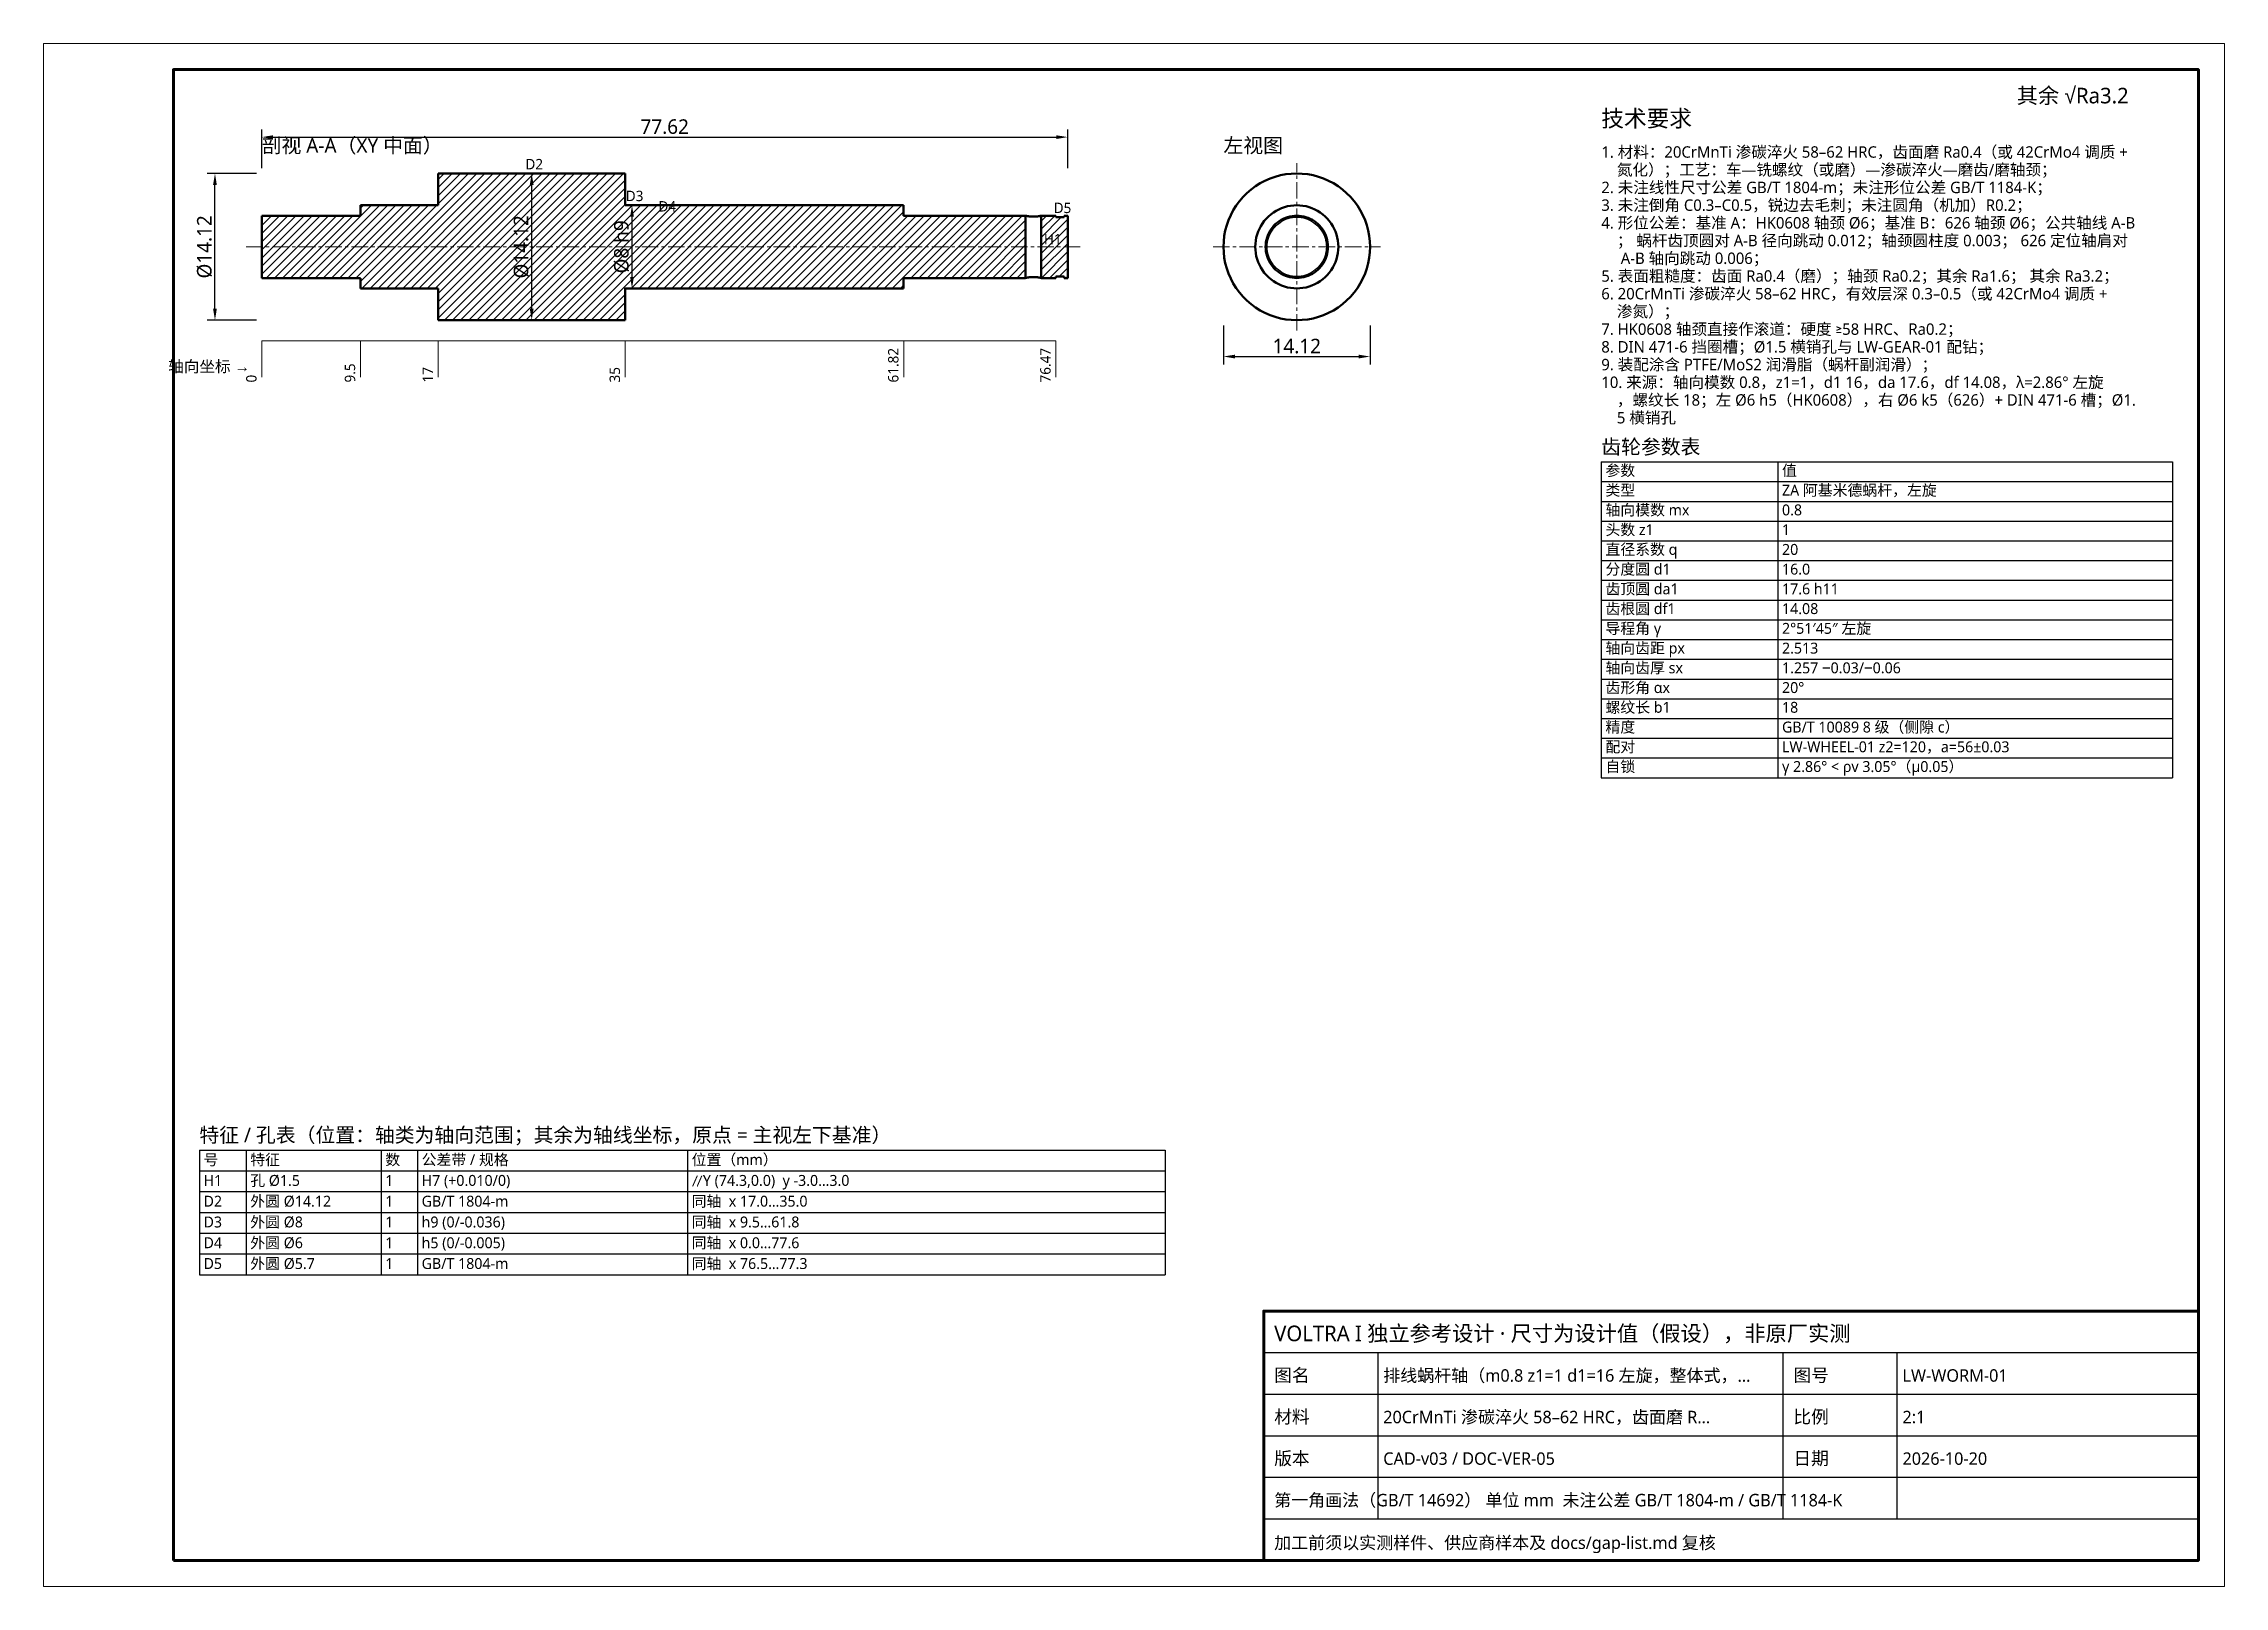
# Model space of a CAD drawing. Header units: millimetres. Extents: x 0 to 420, y 0 to 297.
import ezdxf

# ---------------------------------------------------------------- set-up
doc = ezdxf.new("R2010")
doc.units = ezdxf.units.MM
doc.linetypes.add('CENTER', pattern=[5.08, 3.175, -0.635, 0.635, -0.635])
doc.linetypes.add('DASHED', pattern=[1.524, 1.27, -0.254])
for name, color, linetype, lineweight in [('CENTER', 1, 'CENTER', 18), ('DIM', 3, 'CONTINUOUS', 18), ('FRAME', 7, 'CONTINUOUS', 70), ('HATCH', 8, 'CONTINUOUS', 13), ('HIDDEN', 8, 'DASHED', 25), ('TEXT', 7, 'CONTINUOUS', 25), ('VISIBLE', 7, 'CONTINUOUS', 50)]:
    doc.layers.add(name, color=color, linetype=linetype, lineweight=lineweight)
doc.styles.add('CJK', font='NotoSansCJK-Regular.ttc')
doc.dimstyles.new('GB', dxfattribs={"dimtxt": 2.8, "dimasz": 2.2, "dimexe": 1.5, "dimexo": 1, "dimgap": 0.6, "dimtad": 1, "dimlfac": 100, "dimzin": 12, "dimdsep": 46, "dimtxsty": 'CJK', "dimcen": 2.5, "dimazin": 3, "dimtfac": 0.5, "dimtmove": 2, "dimatfit": 3})

msp = doc.modelspace()

# ---------------------------------------------------------------- texts
at = {"layer": 'DIM', "style": 'CJK'}
for s, height, p in [('D2', 2, (92.8, 272.8)), ('D3', 2, (112.12, 266.68)), ('D4', 2, (118.42, 264.68)), ('D5', 2, (194.54, 264.38)), ('H1', 2, (192.64, 258.38)), ('轴向坐标 →', 2.2, (24, 233.76))]:
    msp.add_text(s, height=height, dxfattribs=at).set_placement(p)
for s, p in [('9.5', (60, 231.76)), ('61.82', (164.64, 231.76)), ('76.47', (193.94, 231.76)), ('0', (41, 231.76)), ('17', (75, 231.76)), ('35', (111, 231.76))]:
    msp.add_text(s, height=2, rotation=90, dxfattribs=at).set_placement(p)
at = {"layer": 'TEXT', "style": 'CJK'}
for s, height, p in [('其余 √Ra3.2', 3, (380, 285.5)), ('技术要求', 3.2, (300, 281)), ('剖视 A-A（XY 中面）', 2.8, (42, 276)), ('左视图', 2.8, (227.23323, 276)), ('1. 材料：20CrMnTi 渗碳淬火 58–62 HRC，齿面磨 Ra0.4（或 42CrMo4 调质 + ', 2.2, (300, 275.04)), ('\u3000氮化）；工艺：车—铣螺纹（或磨）—渗碳淬火—磨齿/磨轴颈；', 2.2, (300, 271.63)), ('2. 未注线性尺寸公差 GB/T 1804-m；未注形位公差 GB/T 1184-K；', 2.2, (300, 268.22)), ('3. 未注倒角 C0.3–C0.5，锐边去毛刺；未注圆角（机加）R0.2；', 2.2, (300, 264.81)), ('4. 形位公差：基准 A：HK0608 轴颈 Ø6；基准 B：626 轴颈 Ø6；公共轴线 A-B', 2.2, (300, 261.4)), ('\u3000； 蜗杆齿顶圆对 A-B 径向跳动 0.012；轴颈圆柱度 0.003； 626 定位轴肩对', 2.2, (300, 257.99)), ('\u3000 A-B 轴向跳动 0.006；', 2.2, (300, 254.58)), ('5. 表面粗糙度：齿面 Ra0.4（磨）；轴颈 Ra0.2；其余 Ra1.6； 其余 Ra3.2；', 2.2, (300, 251.17)), ('6. 20CrMnTi 渗碳淬火 58–62 HRC，有效层深 0.3–0.5（或 42CrMo4 调质 + ', 2.2, (300, 247.76)), ('\u3000渗氮）；', 2.2, (300, 244.35)), ('7. HK0608 轴颈直接作滚道：硬度 ≥58 HRC、Ra0.2；', 2.2, (300, 240.94)), ('8. DIN 471-6 挡圈槽；Ø1.5 横销孔与 LW-GEAR-01 配钻；', 2.2, (300, 237.53)), ('9. 装配涂含 PTFE/MoS2 润滑脂（蜗杆副润滑）；', 2.2, (300, 234.12)), ('10. 来源：轴向模数 0.8，z1=1，d1 16，da 17.6，df 14.08，λ=2.86° 左旋', 2.2, (300, 230.71)), ('\u3000，螺纹长 18；左 Ø6 h5（HK0608），右 Ø6 k5（626）+ DIN 471-6 槽；Ø1.', 2.2, (300, 227.3)), ('\u30005 横销孔', 2.2, (300, 223.89)), ('齿轮参数表', 2.8, (300, 217.98)), ('参数', 2.1, (300.8, 213.78)), ('值', 2.1, (334.8, 213.78)), ('类型', 2.1, (300.8, 209.98)), ('ZA 阿基米德蜗杆，左旋', 2.1, (334.8, 209.98)), ('轴向模数 mx', 2.1, (300.8, 206.18)), ('0.8', 2.1, (334.8, 206.18)), ('头数 z1', 2.1, (300.8, 202.38)), ('1', 2.1, (334.8, 202.38)), ('直径系数 q', 2.1, (300.8, 198.58)), ('20', 2.1, (334.8, 198.58)), ('分度圆 d1', 2.1, (300.8, 194.78)), ('齿顶圆 da1', 2.1, (300.8, 190.98)), ('16.0', 2.1, (334.8, 194.78)), ('17.6 h11', 2.1, (334.8, 190.98)), ('齿根圆 df1', 2.1, (300.8, 187.18)), ('14.08', 2.1, (334.8, 187.18)), ('导程角 γ', 2.1, (300.8, 183.38)), ('2°51′45″ 左旋', 2.1, (334.8, 183.38)), ('轴向齿距 px', 2.1, (300.8, 179.58)), ('2.513', 2.1, (334.8, 179.58)), ('轴向齿厚 sx', 2.1, (300.8, 175.78)), ('1.257 −0.03/−0.06', 2.1, (334.8, 175.78)), ('齿形角 αx', 2.1, (300.8, 171.98)), ('20°', 2.1, (334.8, 171.98)), ('螺纹长 b1', 2.1, (300.8, 168.18)), ('18', 2.1, (334.8, 168.18)), ('精度', 2.1, (300.8, 164.38)), ('GB/T 10089 8 级（侧隙 c）', 2.1, (334.8, 164.38)), ('配对', 2.1, (300.8, 160.58)), ('LW-WHEEL-01 z2=120，a=56±0.03', 2.1, (334.8, 160.58)), ('自锁', 2.1, (300.8, 156.78)), ('γ 2.86° < ρv 3.05°（μ0.05）', 2.1, (334.8, 156.78)), ('特征 / 孔表（位置：轴类为轴向范围；其余为轴线坐标，原点 = 主视左下基准）', 2.8, (30, 85.5)), ('号', 2.1, (30.8, 81.1)), ('特征', 2.1, (39.8, 81.1)), ('数', 2.1, (65.8, 81.1)), ('公差带 / 规格', 2.1, (72.8, 81.1)), ('位置（mm）', 2.1, (124.8, 81.1)), ('H1', 2.1, (30.8, 77.1)), ('孔 Ø1.5', 2.1, (39.8, 77.1)), ('1', 2.1, (65.8, 77.1)), ('H7 (+0.010/0)', 2.1, (72.8, 77.1)), ('∥Y (74.3,0.0)  y -3.0…3.0', 2.1, (124.8, 77.1)), ('D2', 2.1, (30.8, 73.1)), ('外圆 Ø14.12', 2.1, (39.8, 73.1)), ('外圆 Ø8', 2.1, (39.8, 69.1)), ('1', 2.1, (65.8, 73.1)), ('GB/T 1804-m', 2.1, (72.8, 73.1)), ('同轴  x 17.0…35.0', 2.1, (124.8, 73.1)), ('同轴  x 9.5…61.8', 2.1, (124.8, 69.1)), ('D3', 2.1, (30.8, 69.1)), ('D4', 2.1, (30.8, 65.1)), ('外圆 Ø6', 2.1, (39.8, 65.1)), ('1', 2.1, (65.8, 69.1)), ('h9 (0/-0.036)', 2.1, (72.8, 69.1)), ('h5 (0/-0.005)', 2.1, (72.8, 65.1)), ('同轴  x 0.0…77.6', 2.1, (124.8, 65.1)), ('D5', 2.1, (30.8, 61.1)), ('外圆 Ø5.7', 2.1, (39.8, 61.1)), ('1', 2.1, (65.8, 65.1)), ('1', 2.1, (65.8, 61.1)), ('GB/T 1804-m', 2.1, (72.8, 61.1)), ('同轴  x 76.5…77.3', 2.1, (124.8, 61.1)), ('VOLTRA I 独立参考设计 · 尺寸为设计值（假设），非原厂实测', 3, (237, 47.2)), ('图名', 2.5, (237, 39.4)), ('排线蜗杆轴（m0.8 z1=1 d1=16 左旋，整体式，…', 2.4, (258, 39.4)), ('图号', 2.5, (337, 39.4)), ('LW-WORM-01', 2.4, (358, 39.4)), ('材料', 2.5, (237, 31.4)), ('20CrMnTi 渗碳淬火 58–62 HRC，齿面磨 R…', 2.4, (258, 31.4)), ('比例', 2.5, (337, 31.4)), ('2:1', 2.4, (358, 31.4)), ('版本', 2.5, (237, 23.4)), ('CAD-v03 / DOC-VER-05', 2.4, (258, 23.4)), ('日期', 2.5, (337, 23.4)), ('2026-10-20', 2.4, (358, 23.4)), ('第一角画法（GB/T 14692） 单位 mm  未注公差 GB/T 1804-m / GB/T 1184-K', 2.4, (237, 15.4)), ('加工前须以实测样件、供应商样本及 docs/gap-list.md 复核', 2.4, (237, 7.2))]:
    msp.add_text(s, height=height, dxfattribs=at).set_placement(p)

# ---------------------------------------------------------------- dimensions: what is measured, and where the dimension line sits
at = {"layer": 'DIM'}
for base, p1, p2, text in [((42, 279), (42, 272), (197.23323, 272), '77.62'), ((227.23323, 236.76), (227.23323, 243.76), (255.47323, 243.76), '14.12')]:
    msp.add_linear_dim(base=base, p1=p1, p2=p2, text=text, dimstyle='GB', dxfattribs=at).render()
for base, p1, p2, text in [((33, 243.76), (42, 243.76), (42, 272), 'Ø14.12'), ((94, 243.76), (94, 243.76), (94, 272), 'Ø14.12'), ((113.32, 249.88), (113.32, 249.88), (113.32, 265.88), 'Ø8 h9')]:
    msp.add_linear_dim(base=base, p1=p1, p2=p2, angle=90, text=text, dimstyle='GB', dxfattribs=at).render()

# ---------------------------------------------------------------- hatches: boundary and pattern name
at = {"layer": 'HATCH'}
h = msp.add_hatch(dxfattribs=at)
h.set_pattern_fill('ANSI31', scale=0.35)
h.paths.add_polyline_path([(112, 265.88), (112, 266.75906), (112, 267.63813), (112, 268.51719), (112, 269.39626), (112, 270.27532), (112, 271.15438), (111.96655, 272), (111.08749, 272), (110.20843, 272), (109.32936, 272), (108.4503, 272), (107.57123, 272), (106.69217, 272), (105.81311, 272), (104.93404, 272), (104.05498, 272), (103.17591, 272), (102.29685, 272), (101.41779, 272), (100.53872, 272), (99.65966, 272), (98.7806, 272), (97.90153, 272), (97.02247, 272), (96.1434, 272), (95.26434, 272), (94.38528, 272), (93.50621, 272), (92.62715, 272), (91.74808, 272), (90.86902, 272), (89.98996, 272), (89.11089, 272), (88.23183, 272), (87.35277, 272), (86.4737, 272), (85.59464, 272), (84.71557, 272), (83.83651, 272), (82.95745, 272), (82.07838, 272), (81.19932, 272), (80.32026, 272), (79.44119, 272), (78.56213, 272), (77.68306, 272), (76.804, 272), (76, 271.92494), (76, 271.04587), (76, 270.16681), (76, 269.28774), (76, 268.40868), (76, 267.52962), (76, 266.65055), (75.89149, 265.88), (75.01243, 265.88), (74.13336, 265.88), (73.2543, 265.88), (72.37523, 265.88), (71.49617, 265.88), (70.61711, 265.88), (69.73804, 265.88), (68.85898, 265.88), (67.97991, 265.88), (67.10085, 265.88), (66.22179, 265.88), (65.34272, 265.88), (64.46366, 265.88), (63.5846, 265.88), (62.70553, 265.88), (61.82647, 265.88), (61, 265.8274), (61, 264.94834), (61, 264.06928), (60.31021, 263.88), (59.43115, 263.88), (58.55208, 263.88), (57.67302, 263.88), (56.79396, 263.88), (55.91489, 263.88), (55.03583, 263.88), (54.15677, 263.88), (53.2777, 263.88), (52.39864, 263.88), (51.51957, 263.88), (50.64051, 263.88), (49.76145, 263.88), (48.88238, 263.88), (48.00332, 263.88), (47.12425, 263.88), (46.24519, 263.88), (45.36613, 263.88), (44.48706, 263.88), (43.608, 263.88), (42.72894, 263.88), (42, 263.72987), (42, 262.85081), (42, 261.97174), (42, 261.09268), (42, 260.21362), (42, 259.33455), (42, 258.45549), (42, 257.57643), (42, 256.69736), (42, 255.8183), (42, 254.93923), (42, 254.06017), (42, 253.18111), (42, 252.30204), (42.45702, 251.88), (43.33609, 251.88), (44.21515, 251.88), (45.09421, 251.88), (45.97328, 251.88), (46.85234, 251.88), (47.7314, 251.88), (48.61047, 251.88), (49.48953, 251.88), (50.3686, 251.88), (51.24766, 251.88), (52.12672, 251.88), (53.00579, 251.88), (53.88485, 251.88), (54.76392, 251.88), (55.64298, 251.88), (56.52204, 251.88), (57.40111, 251.88), (58.28017, 251.88), (59.15923, 251.88), (60.0383, 251.88), (60.91736, 251.88), (61, 251.08357), (61, 250.20451), (61.55455, 249.88), (62.43362, 249.88), (63.31268, 249.88), (64.19175, 249.88), (65.07081, 249.88), (65.94987, 249.88), (66.82894, 249.88), (67.708, 249.88), (68.58706, 249.88), (69.46613, 249.88), (70.34519, 249.88), (71.22426, 249.88), (72.10332, 249.88), (72.98238, 249.88), (73.86145, 249.88), (74.74051, 249.88), (75.61958, 249.88), (76, 249.38136), (76, 248.5023), (76, 247.62323), (76, 246.74417), (76, 245.86511), (76, 244.98604), (76, 244.10698), (76.53209, 243.76), (77.41115, 243.76), (78.29021, 243.76), (79.16928, 243.76), (80.04834, 243.76), (80.9274, 243.76), (81.80647, 243.76), (82.68553, 243.76), (83.5646, 243.76), (84.44366, 243.76), (85.32272, 243.76), (86.20179, 243.76), (87.08085, 243.76), (87.95992, 243.76), (88.83898, 243.76), (89.71804, 243.76), (90.59711, 243.76), (91.47617, 243.76), (92.35523, 243.76), (93.2343, 243.76), (94.11336, 243.76), (94.99243, 243.76), (95.87149, 243.76), (96.75055, 243.76), (97.62962, 243.76), (98.50868, 243.76), (99.38775, 243.76), (100.26681, 243.76), (101.14587, 243.76), (102.02494, 243.76), (102.904, 243.76), (103.78306, 243.76), (104.66213, 243.76), (105.54119, 243.76), (106.42026, 243.76), (107.29932, 243.76), (108.17838, 243.76), (109.05745, 243.76), (109.93651, 243.76), (110.81558, 243.76), (111.69464, 243.76), (112, 244.3337), (112, 245.21277), (112, 246.09183), (112, 246.97089), (112, 247.84996), (112, 248.72902), (112, 249.60809), (112.60715, 249.88), (113.48621, 249.88), (114.36528, 249.88), (115.24434, 249.88), (116.12341, 249.88), (117.00247, 249.88), (117.88153, 249.88), (118.7606, 249.88), (119.63966, 249.88), (120.51872, 249.88), (121.39779, 249.88), (122.27685, 249.88), (123.15592, 249.88), (124.03498, 249.88), (124.91404, 249.88), (125.79311, 249.88), (126.67217, 249.88), (127.55124, 249.88), (128.4303, 249.88), (129.30936, 249.88), (130.18843, 249.88), (131.06749, 249.88), (131.94655, 249.88), (132.82562, 249.88), (133.70468, 249.88), (134.58375, 249.88), (135.46281, 249.88), (136.34187, 249.88), (137.22094, 249.88), (138.1, 249.88), (138.97906, 249.88), (139.85813, 249.88), (140.73719, 249.88), (141.61626, 249.88), (142.49532, 249.88), (143.37438, 249.88), (144.25345, 249.88), (145.13251, 249.88), (146.01158, 249.88), (146.89064, 249.88), (147.7697, 249.88), (148.64877, 249.88), (149.52783, 249.88), (150.40689, 249.88), (151.28596, 249.88), (152.16502, 249.88), (153.04409, 249.88), (153.92315, 249.88), (154.80221, 249.88), (155.68128, 249.88), (156.56034, 249.88), (157.43941, 249.88), (158.31847, 249.88), (159.19753, 249.88), (160.0766, 249.88), (160.95566, 249.88), (161.83472, 249.88), (162.71379, 249.88), (163.59285, 249.88), (164.47192, 249.88), (165.35098, 249.88), (165.63323, 250.47681), (165.63323, 251.35587), (165.98817, 251.88), (166.86724, 251.88), (167.7463, 251.88), (168.62536, 251.88), (169.50443, 251.88), (170.38349, 251.88), (171.26255, 251.88), (172.14162, 251.88), (173.02068, 251.88), (173.89975, 251.88), (174.77881, 251.88), (175.65787, 251.88), (176.53694, 251.88), (177.416, 251.88), (178.29507, 251.88), (179.17413, 251.88), (180.05319, 251.88), (180.93226, 251.88), (181.81132, 251.88), (182.69038, 251.88), (183.56945, 251.88), (184.44851, 251.88), (185.32758, 251.88), (186.20664, 251.88), (187.0857, 251.88), (187.96477, 251.88), (188.84383, 251.88), (189.13323, 252.46966), (189.13323, 253.34872), (189.13323, 254.22779), (189.13323, 255.10685), (189.13323, 255.98592), (189.13323, 256.86498), (189.13323, 257.74404), (189.13323, 258.62311), (189.13323, 259.50217), (189.13323, 260.38123), (189.13323, 261.2603), (189.13323, 262.13936), (189.13323, 263.01843), (189.11575, 263.88), (188.23668, 263.88), (187.35762, 263.88), (186.47855, 263.88), (185.59949, 263.88), (184.72043, 263.88), (183.84136, 263.88), (182.9623, 263.88), (182.08323, 263.88), (181.20417, 263.88), (180.32511, 263.88), (179.44604, 263.88), (178.56698, 263.88), (177.68792, 263.88), (176.80885, 263.88), (175.92979, 263.88), (175.05072, 263.88), (174.17166, 263.88), (173.2926, 263.88), (172.41353, 263.88), (171.53447, 263.88), (170.6554, 263.88), (169.77634, 263.88), (168.89728, 263.88), (168.01821, 263.88), (167.13915, 263.88), (166.26009, 263.88), (165.63323, 264.13221), (165.63323, 265.01128), (165.62289, 265.88), (164.74383, 265.88), (163.86477, 265.88), (162.9857, 265.88), (162.10664, 265.88), (161.22757, 265.88), (160.34851, 265.88), (159.46945, 265.88), (158.59038, 265.88), (157.71132, 265.88), (156.83226, 265.88), (155.95319, 265.88), (155.07413, 265.88), (154.19506, 265.88), (153.316, 265.88), (152.43694, 265.88), (151.55787, 265.88), (150.67881, 265.88), (149.79974, 265.88), (148.92068, 265.88), (148.04162, 265.88), (147.16255, 265.88), (146.28349, 265.88), (145.40443, 265.88), (144.52536, 265.88), (143.6463, 265.88), (142.76723, 265.88), (141.88817, 265.88), (141.00911, 265.88), (140.13004, 265.88), (139.25098, 265.88), (138.37192, 265.88), (137.49285, 265.88), (136.61379, 265.88), (135.73472, 265.88), (134.85566, 265.88), (133.9766, 265.88), (133.09753, 265.88), (132.21847, 265.88), (131.3394, 265.88), (130.46034, 265.88), (129.58128, 265.88), (128.70221, 265.88), (127.82315, 265.88), (126.94409, 265.88), (126.06502, 265.88), (125.18596, 265.88), (124.30689, 265.88), (123.42783, 265.88), (122.54877, 265.88), (121.6697, 265.88), (120.79064, 265.88), (119.91157, 265.88), (119.03251, 265.88), (118.15345, 265.88), (117.27438, 265.88), (116.39532, 265.88), (115.51626, 265.88), (114.63719, 265.88), (113.75813, 265.88), (112.87906, 265.88), (112, 265.88)])
h = msp.add_hatch(dxfattribs=at)
h.set_pattern_fill('ANSI31', scale=0.35)
h.paths.add_polyline_path([(194.93323, 263.88), (194.31218, 263.88), (193.69113, 263.88), (193.07008, 263.88), (192.44902, 263.88), (192.13323, 263.57474), (192.13323, 262.95368), (192.13323, 262.33263), (192.13323, 261.71158), (192.13323, 261.09053), (192.13323, 260.46947), (192.13323, 259.84842), (192.13323, 259.22737), (192.13323, 258.60632), (192.13323, 257.98526), (192.13323, 257.36421), (192.13323, 256.74316), (192.13323, 256.12211), (192.13323, 255.50105), (192.13323, 254.88), (192.13323, 254.25895), (192.13323, 253.63789), (192.13323, 253.01684), (192.13323, 252.39579), (192.2385, 251.88), (192.85955, 251.88), (193.4806, 251.88), (194.10166, 251.88), (194.72271, 251.88), (195.04376, 252.18), (195.66481, 252.18), (196.28587, 252.18), (196.60692, 251.88), (197.22797, 251.88), (197.23323, 252.49579), (197.23323, 253.11684), (197.23323, 253.73789), (197.23323, 254.35895), (197.23323, 254.98), (197.23323, 255.60105), (197.23323, 256.22211), (197.23323, 256.84316), (197.23323, 257.46421), (197.23323, 258.08526), (197.23323, 258.70632), (197.23323, 259.32737), (197.23323, 259.94842), (197.23323, 260.56947), (197.23323, 261.19053), (197.23323, 261.81158), (197.23323, 262.43263), (197.23323, 263.05368), (197.23323, 263.67474), (196.81745, 263.88), (196.49639, 263.58), (195.87534, 263.58), (195.25429, 263.58), (194.93323, 263.88)])

# ---------------------------------------------------------------- linework, layer by layer
at = {"layer": 'CENTER'}
for p, q in [((241.35323, 241.76), (241.35323, 274)), ((39, 257.88), (200.23323, 257.88)), ((225.23323, 257.88), (257.47323, 257.88))]:
    msp.add_line(p, q, dxfattribs=at)
at = {"layer": 'DIM'}
for p, q in [((42, 239.76), (42, 232.76)), ((42, 239.76), (194.94, 239.76)), ((61, 239.76), (61, 232.76)), ((76, 239.76), (76, 232.76)), ((112, 239.76), (112, 232.76)), ((165.64, 239.76), (165.64, 232.76)), ((194.94, 239.76), (194.94, 232.76))]:
    msp.add_line(p, q, dxfattribs=at)
at = {"layer": 'FRAME', "lineweight": 18}
msp.add_lwpolyline([(0, 0), (420, 0), (420, 297), (0, 297)], close=True, dxfattribs=at)
at = {"layer": 'FRAME'}
for points in [[(25, 5), (415, 5), (415, 292), (25, 292)], [(235, 5), (415, 5), (415, 53), (235, 53)]]:
    msp.add_lwpolyline(points, close=True, dxfattribs=at)
at = {"layer": 'HIDDEN'}
for points in [[(232.54956, 268.91946), (231.7492, 268.23069)], [(233.39916, 269.54649), (232.54956, 268.91946)], [(234.29323, 270.10828), (233.39916, 269.54649)], [(235.2268, 270.60168), (234.29323, 270.10828)], [(236.19462, 271.02394), (235.2268, 270.60168)], [(237.19129, 271.37269), (236.19462, 271.02394)], [(238.21124, 271.64598), (237.19129, 271.37269)], [(239.24876, 271.84229), (238.21124, 271.64598)], [(240.29805, 271.96052), (239.24876, 271.84229)], [(241.35323, 272), (240.29805, 271.96052)], [(242.40842, 271.96052), (241.35323, 272)], [(243.45771, 271.84229), (242.40842, 271.96052)], [(244.49523, 271.64598), (243.45771, 271.84229)], [(245.51518, 271.37269), (244.49523, 271.64598)], [(246.51185, 271.02394), (245.51518, 271.37269)], [(247.47967, 270.60168), (246.51185, 271.02394)], [(248.41323, 270.10828), (247.47967, 270.60168)], [(249.30731, 269.54649), (248.41323, 270.10828)], [(250.15691, 268.91946), (249.30731, 269.54649)], [(250.95727, 268.23069), (250.15691, 268.91946)], [(229.12496, 264.94), (228.63155, 264.00644)], [(229.68674, 265.83408), (229.12496, 264.94)], [(230.31377, 266.68368), (229.68674, 265.83408)], [(231.00254, 267.48404), (230.31377, 266.68368)], [(231.7492, 268.23069), (231.00254, 267.48404)], [(236.84667, 264.48991), (237.35323, 264.8082)], [(236.84667, 264.48991), (237.35323, 264.8082)], [(236.84667, 264.48991), (237.35323, 264.8082)], [(237.35323, 264.8082), (237.88217, 265.08775)], [(237.35323, 264.8082), (237.88217, 265.08775)], [(237.35323, 264.8082), (237.88217, 265.08775)], [(237.88217, 265.08775), (238.43051, 265.32699)], [(237.88217, 265.08775), (238.43051, 265.32699)], [(237.88217, 265.08775), (238.43051, 265.32699)], [(238.43051, 265.32699), (238.99519, 265.52458)], [(238.43051, 265.32699), (238.99519, 265.52458)], [(238.43051, 265.32699), (238.99519, 265.52458)], [(238.99519, 265.52458), (239.57307, 265.67942)], [(238.99519, 265.52458), (239.57307, 265.67942)], [(238.99519, 265.52458), (239.57307, 265.67942)], [(239.57307, 265.67942), (240.1609, 265.79065)], [(239.57307, 265.67942), (240.1609, 265.79065)], [(239.57307, 265.67942), (240.1609, 265.79065)], [(240.1609, 265.79065), (240.75539, 265.85763)], [(240.1609, 265.79065), (240.75539, 265.85763)], [(240.1609, 265.79065), (240.75539, 265.85763)], [(240.75539, 265.85763), (241.35323, 265.88)], [(240.75539, 265.85763), (241.35323, 265.88)], [(240.75539, 265.85763), (241.35323, 265.88)], [(241.35323, 265.88), (241.95108, 265.85763)], [(241.35323, 265.88), (241.95108, 265.85763)], [(241.35323, 265.88), (241.95108, 265.85763)], [(241.95108, 265.85763), (242.54557, 265.79065)], [(241.95108, 265.85763), (242.54557, 265.79065)], [(241.95108, 265.85763), (242.54557, 265.79065)], [(242.54557, 265.79065), (243.1334, 265.67942)], [(242.54557, 265.79065), (243.1334, 265.67942)], [(242.54557, 265.79065), (243.1334, 265.67942)], [(243.1334, 265.67942), (243.71128, 265.52458)], [(243.1334, 265.67942), (243.71128, 265.52458)], [(243.1334, 265.67942), (243.71128, 265.52458)], [(243.71128, 265.52458), (244.27596, 265.32699)], [(243.71128, 265.52458), (244.27596, 265.32699)], [(243.71128, 265.52458), (244.27596, 265.32699)], [(244.27596, 265.32699), (244.8243, 265.08775)], [(244.27596, 265.32699), (244.8243, 265.08775)], [(244.27596, 265.32699), (244.8243, 265.08775)], [(244.8243, 265.08775), (245.35323, 264.8082)], [(244.8243, 265.08775), (245.35323, 264.8082)], [(244.8243, 265.08775), (245.35323, 264.8082)], [(245.35323, 264.8082), (245.8598, 264.48991)], [(245.35323, 264.8082), (245.8598, 264.48991)], [(245.35323, 264.8082), (245.8598, 264.48991)], [(251.70393, 267.48404), (250.95727, 268.23069)], [(252.3927, 266.68368), (251.70393, 267.48404)], [(253.01973, 265.83408), (252.3927, 266.68368)], [(253.58151, 264.94), (253.01973, 265.83408)], [(254.07492, 264.00644), (253.58151, 264.94)], [(227.58725, 261.022), (227.39094, 259.98448)], [(227.86055, 262.04194), (227.58725, 261.022)], [(228.2093, 263.03862), (227.86055, 262.04194)], [(228.63155, 264.00644), (228.2093, 263.03862)], [(233.70865, 260.23804), (233.90624, 260.80273)], [(233.70865, 260.23804), (233.90624, 260.80273)], [(233.70865, 260.23804), (233.90624, 260.80273)], [(233.90624, 260.80273), (234.14548, 261.35107)], [(233.90624, 260.80273), (234.14548, 261.35107)], [(233.90624, 260.80273), (234.14548, 261.35107)], [(234.14548, 261.35107), (234.42503, 261.88)], [(234.14548, 261.35107), (234.42503, 261.88)], [(234.14548, 261.35107), (234.42503, 261.88)], [(234.42503, 261.88), (234.74332, 262.38656)], [(234.42503, 261.88), (234.74332, 262.38656)], [(234.42503, 261.88), (234.74332, 262.38656)], [(234.74332, 262.38656), (235.09858, 262.86792)], [(234.74332, 262.38656), (235.09858, 262.86792)], [(234.74332, 262.38656), (235.09858, 262.86792)], [(235.09858, 262.86792), (235.48882, 263.32138)], [(235.09858, 262.86792), (235.48882, 263.32138)], [(235.09858, 262.86792), (235.48882, 263.32138)], [(235.48882, 263.32138), (235.91185, 263.74441)], [(235.48882, 263.32138), (235.91185, 263.74441)], [(235.48882, 263.32138), (235.91185, 263.74441)], [(235.76799, 260.07205), (235.94742, 260.4833)], [(235.94742, 260.4833), (235.76799, 260.07205)], [(235.94742, 260.4833), (235.76799, 260.07205)], [(235.76799, 260.07205), (235.94742, 260.4833)], [(235.76799, 260.07205), (235.94742, 260.4833)], [(235.91185, 263.74441), (236.36532, 264.13465)], [(235.91185, 263.74441), (236.36532, 264.13465)], [(235.91185, 263.74441), (236.36532, 264.13465)], [(235.94742, 260.4833), (236.15708, 260.88)], [(236.15708, 260.88), (235.94742, 260.4833)], [(236.15708, 260.88), (235.94742, 260.4833)], [(235.94742, 260.4833), (236.15708, 260.88)], [(235.94742, 260.4833), (236.15708, 260.88)], [(236.15708, 260.88), (236.3958, 261.25992)], [(236.3958, 261.25992), (236.15708, 260.88)], [(236.3958, 261.25992), (236.15708, 260.88)], [(236.15708, 260.88), (236.3958, 261.25992)], [(236.15708, 260.88), (236.3958, 261.25992)], [(236.21771, 260.35314), (236.41689, 260.73)], [(236.21771, 260.35314), (236.41689, 260.73)], [(236.36532, 264.13465), (236.84667, 264.48991)], [(236.36532, 264.13465), (236.84667, 264.48991)], [(236.36532, 264.13465), (236.84667, 264.48991)], [(236.3958, 261.25992), (236.66225, 261.62094)], [(236.66225, 261.62094), (236.3958, 261.25992)], [(236.66225, 261.62094), (236.3958, 261.25992)], [(236.3958, 261.25992), (236.66225, 261.62094)], [(236.3958, 261.25992), (236.66225, 261.62094)], [(236.41689, 260.73), (236.64367, 261.09092)], [(236.41689, 260.73), (236.64367, 261.09092)], [(236.64367, 261.09092), (236.8968, 261.43389)], [(236.64367, 261.09092), (236.8968, 261.43389)], [(236.66225, 261.62094), (236.95492, 261.96104)], [(236.95492, 261.96104), (236.66225, 261.62094)], [(236.95492, 261.96104), (236.66225, 261.62094)], [(236.66225, 261.62094), (236.95492, 261.96104)], [(236.66225, 261.62094), (236.95492, 261.96104)], [(236.8968, 261.43389), (237.17484, 261.75698)], [(236.8968, 261.43389), (237.17484, 261.75698)], [(236.95492, 261.96104), (237.2722, 262.27831)], [(237.2722, 262.27831), (236.95492, 261.96104)], [(237.2722, 262.27831), (236.95492, 261.96104)], [(236.95492, 261.96104), (237.2722, 262.27831)], [(236.95492, 261.96104), (237.2722, 262.27831)], [(237.17484, 261.75698), (237.47625, 262.0584)], [(237.17484, 261.75698), (237.47625, 262.0584)], [(237.2722, 262.27831), (237.6123, 262.57099)], [(237.6123, 262.57099), (237.2722, 262.27831)], [(237.6123, 262.57099), (237.2722, 262.27831)], [(237.2722, 262.27831), (237.6123, 262.57099)], [(237.2722, 262.27831), (237.6123, 262.57099)], [(237.47625, 262.0584), (237.79934, 262.33644)], [(237.47625, 262.0584), (237.79934, 262.33644)], [(237.6123, 262.57099), (237.97331, 262.83743)], [(237.97331, 262.83743), (237.6123, 262.57099)], [(237.97331, 262.83743), (237.6123, 262.57099)], [(237.6123, 262.57099), (237.97331, 262.83743)], [(237.6123, 262.57099), (237.97331, 262.83743)], [(237.79934, 262.33644), (238.14231, 262.58956)], [(237.79934, 262.33644), (238.14231, 262.58956)], [(237.97331, 262.83743), (238.35323, 263.07615)], [(238.35323, 263.07615), (237.97331, 262.83743)], [(238.35323, 263.07615), (237.97331, 262.83743)], [(237.97331, 262.83743), (238.35323, 263.07615)], [(237.97331, 262.83743), (238.35323, 263.07615)], [(238.14231, 262.58956), (238.50323, 262.81634)], [(238.14231, 262.58956), (238.50323, 262.81634)], [(238.35323, 263.07615), (238.74993, 263.28581)], [(238.74993, 263.28581), (238.35323, 263.07615)], [(238.74993, 263.28581), (238.35323, 263.07615)], [(238.35323, 263.07615), (238.74993, 263.28581)], [(238.35323, 263.07615), (238.74993, 263.28581)], [(238.50323, 262.81634), (238.8801, 263.01552)], [(238.50323, 262.81634), (238.8801, 263.01552)], [(238.74993, 263.28581), (239.16119, 263.46524)], [(239.16119, 263.46524), (238.74993, 263.28581)], [(239.16119, 263.46524), (238.74993, 263.28581)], [(238.74993, 263.28581), (239.16119, 263.46524)], [(238.74993, 263.28581), (239.16119, 263.46524)], [(238.8801, 263.01552), (239.27079, 263.18598)], [(238.8801, 263.01552), (239.27079, 263.18598)], [(239.16119, 263.46524), (239.5847, 263.61344)], [(239.5847, 263.61344), (239.16119, 263.46524)], [(239.5847, 263.61344), (239.16119, 263.46524)], [(239.16119, 263.46524), (239.5847, 263.61344)], [(239.16119, 263.46524), (239.5847, 263.61344)], [(239.27079, 263.18598), (239.67313, 263.32676)], [(239.27079, 263.18598), (239.67313, 263.32676)], [(239.5847, 263.61344), (240.01811, 263.72957)], [(240.01811, 263.72957), (239.5847, 263.61344)], [(240.01811, 263.72957), (239.5847, 263.61344)], [(239.5847, 263.61344), (240.01811, 263.72957)], [(239.5847, 263.61344), (240.01811, 263.72957)], [(239.67313, 263.32676), (240.08487, 263.43709)], [(239.67313, 263.32676), (240.08487, 263.43709)], [(239.85421, 263.68973), (239.85323, 263.68948)], [(239.85323, 263.68948), (239.85375, 263.68961)], [(239.85375, 263.68961), (239.85914, 263.691)], [(239.86052, 263.69135), (239.85421, 263.68973)], [(239.85914, 263.691), (239.87036, 263.69387)], [(239.87266, 263.69446), (239.86052, 263.69135)], [(239.87036, 263.69387), (239.88742, 263.69819)], [(239.89064, 263.699), (239.87266, 263.69446)], [(239.88742, 263.69819), (239.9103, 263.70391)], [(239.91442, 263.70493), (239.89064, 263.699)], [(239.9103, 263.70391), (239.93897, 263.71094)], [(239.94401, 263.71216), (239.91442, 263.70493)], [(239.93897, 263.71094), (239.97341, 263.71919)], [(239.97935, 263.72059), (239.94401, 263.71216)], [(239.97341, 263.71919), (240.01359, 263.72853)], [(240.02043, 263.7301), (239.97935, 263.72059)], [(240.01359, 263.72853), (240.05945, 263.73885)], [(240.01811, 263.72957), (240.45898, 263.81298)], [(240.45898, 263.81298), (240.01811, 263.72957)], [(240.45898, 263.81298), (240.01811, 263.72957)], [(240.01811, 263.72957), (240.45898, 263.81298)], [(240.01811, 263.72957), (240.45898, 263.81298)], [(240.06719, 263.74055), (240.02043, 263.7301)], [(240.05945, 263.73885), (240.11096, 263.74999)], [(240.11957, 263.7518), (240.06719, 263.74055)], [(240.08487, 263.43709), (240.50369, 263.51634)], [(240.08487, 263.43709), (240.50369, 263.51634)], [(240.11096, 263.74999), (240.16804, 263.76178)], [(240.17752, 263.76368), (240.11957, 263.7518)], [(240.16804, 263.76178), (240.23067, 263.77405)], [(240.24104, 263.77602), (240.17752, 263.76368)], [(240.23067, 263.77405), (240.299, 263.78666)], [(240.31025, 263.78865), (240.24104, 263.77602)], [(240.299, 263.78666), (240.37285, 263.79936)], [(240.38493, 263.80135), (240.31025, 263.78865)], [(240.37285, 263.79936), (240.45195, 263.81192)], [(240.46481, 263.81386), (240.38493, 263.80135)], [(240.45195, 263.81192), (240.536, 263.82408)], [(240.45898, 263.81298), (240.90485, 263.86322)], [(240.90485, 263.86322), (240.45898, 263.81298)], [(240.90485, 263.86322), (240.45898, 263.81298)], [(240.45898, 263.81298), (240.90485, 263.86322)], [(240.45898, 263.81298), (240.90485, 263.86322)], [(240.54958, 263.82593), (240.46481, 263.81386)], [(240.50369, 263.51634), (240.92727, 263.56406)], [(240.50369, 263.51634), (240.92727, 263.56406)], [(240.536, 263.82408), (240.62462, 263.8356)], [(240.63886, 263.83732), (240.54958, 263.82593)], [(240.62462, 263.8356), (240.71743, 263.84622)], [(240.73226, 263.84778), (240.63886, 263.83732)], [(240.71743, 263.84622), (240.814, 263.85572)], [(240.82935, 263.85709), (240.73226, 263.84778)], [(240.814, 263.85572), (240.91387, 263.86389)], [(240.92968, 263.86503), (240.82935, 263.85709)], [(240.90485, 263.86322), (241.35323, 263.88)], [(241.35323, 263.88), (240.90485, 263.86322)], [(241.35323, 263.88), (240.90485, 263.86322)], [(240.90485, 263.86322), (241.35323, 263.88)], [(240.90485, 263.86322), (241.35323, 263.88)], [(240.91387, 263.86389), (241.01657, 263.87055)], [(240.92727, 263.56406), (241.35323, 263.58)], [(240.92727, 263.56406), (241.35323, 263.58)], [(241.03274, 263.87143), (240.92968, 263.86503)], [(241.01657, 263.87055), (241.12157, 263.87553)], [(241.13805, 263.87614), (241.03274, 263.87143)], [(241.12157, 263.87553), (241.22836, 263.8787)], [(241.24506, 263.87902), (241.13805, 263.87614)], [(241.22836, 263.8787), (241.29065, 263.87967)], [(241.35323, 263.88), (241.24506, 263.87902)], [(241.29065, 263.87967), (241.35323, 263.88)], [(241.35323, 263.88), (241.80162, 263.86322)], [(241.80162, 263.86322), (241.35323, 263.88)], [(241.4159, 263.87967), (241.35323, 263.88)], [(241.35323, 263.88), (241.46141, 263.87902)], [(241.80162, 263.86322), (241.35323, 263.88)], [(241.35323, 263.88), (241.80162, 263.86322)], [(241.35323, 263.88), (241.80162, 263.86322)], [(241.35323, 263.58), (241.7792, 263.56406)], [(241.35323, 263.58), (241.7792, 263.56406)], [(241.47825, 263.8787), (241.4159, 263.87967)], [(241.46141, 263.87902), (241.56842, 263.87614)], [(241.58504, 263.87552), (241.47825, 263.8787)], [(241.56842, 263.87614), (241.67373, 263.87143)], [(241.69003, 263.87054), (241.58504, 263.87552)], [(241.67373, 263.87143), (241.77679, 263.86503)], [(241.79271, 263.86388), (241.69003, 263.87054)], [(241.77679, 263.86503), (241.87712, 263.85709)], [(241.7792, 263.56406), (242.20278, 263.51634)], [(241.7792, 263.56406), (242.20278, 263.51634)], [(241.89257, 263.85571), (241.79271, 263.86388)], [(241.80162, 263.86322), (242.24749, 263.81298)], [(242.24749, 263.81298), (241.80162, 263.86322)], [(242.24749, 263.81298), (241.80162, 263.86322)], [(241.80162, 263.86322), (242.24749, 263.81298)], [(241.80162, 263.86322), (242.24749, 263.81298)], [(241.87712, 263.85709), (241.97421, 263.84778)], [(241.98912, 263.84621), (241.89257, 263.85571)], [(241.97421, 263.84778), (242.06761, 263.83732)], [(242.08192, 263.83559), (241.98912, 263.84621)], [(242.06761, 263.83732), (242.15689, 263.82593)], [(242.17052, 263.82408), (242.08192, 263.83559)], [(242.15689, 263.82593), (242.24166, 263.81386)], [(242.25455, 263.81192), (242.17052, 263.82408)], [(242.20278, 263.51634), (242.6216, 263.43709)], [(242.20278, 263.51634), (242.6216, 263.43709)], [(242.24166, 263.81386), (242.32154, 263.80135)], [(242.24749, 263.81298), (242.68836, 263.72957)], [(242.68836, 263.72957), (242.24749, 263.81298)], [(242.68836, 263.72957), (242.24749, 263.81298)], [(242.24749, 263.81298), (242.68836, 263.72957)], [(242.24749, 263.81298), (242.68836, 263.72957)], [(242.33365, 263.79936), (242.25455, 263.81192)], [(242.32154, 263.80135), (242.39622, 263.78865)], [(242.40749, 263.78665), (242.33365, 263.79936)], [(242.39622, 263.78865), (242.46543, 263.77602)], [(242.47581, 263.77405), (242.40749, 263.78665)], [(242.46543, 263.77602), (242.52895, 263.76368)], [(242.53844, 263.76178), (242.47581, 263.77405)], [(242.52895, 263.76368), (242.5869, 263.7518)], [(242.59552, 263.74999), (242.53844, 263.76178)], [(242.5869, 263.7518), (242.63928, 263.74055)], [(242.64702, 263.73885), (242.59552, 263.74999)], [(242.6216, 263.43709), (243.03334, 263.32676)], [(242.6216, 263.43709), (243.03334, 263.32676)], [(242.63928, 263.74055), (242.68604, 263.7301)], [(242.69289, 263.72853), (242.64702, 263.73885)], [(242.68604, 263.7301), (242.72711, 263.72059)], [(242.68836, 263.72957), (243.12177, 263.61344)], [(243.12177, 263.61344), (242.68836, 263.72957)], [(243.12177, 263.61344), (242.68836, 263.72957)], [(242.68836, 263.72957), (243.12177, 263.61344)], [(242.68836, 263.72957), (243.12177, 263.61344)], [(242.73306, 263.71918), (242.69289, 263.72853)], [(242.72711, 263.72059), (242.76246, 263.71216)], [(242.76751, 263.71094), (242.73306, 263.71918)], [(242.76246, 263.71216), (242.79204, 263.70493)], [(242.79618, 263.70391), (242.76751, 263.71094)], [(242.79204, 263.70493), (242.81583, 263.699)], [(242.81905, 263.69819), (242.79618, 263.70391)], [(242.81583, 263.699), (242.83381, 263.69446)], [(242.83611, 263.69387), (242.81905, 263.69819)], [(242.83381, 263.69446), (242.84595, 263.69135)], [(242.84733, 263.691), (242.83611, 263.69387)], [(242.84595, 263.69135), (242.85226, 263.68973)], [(242.85272, 263.68961), (242.84733, 263.691)], [(242.85226, 263.68973), (242.85323, 263.68948)], [(242.85323, 263.68948), (242.85272, 263.68961)], [(243.03334, 263.32676), (243.43568, 263.18598)], [(243.03334, 263.32676), (243.43568, 263.18598)], [(243.12177, 263.61344), (243.54528, 263.46524)], [(243.54528, 263.46524), (243.12177, 263.61344)], [(243.54528, 263.46524), (243.12177, 263.61344)], [(243.12177, 263.61344), (243.54528, 263.46524)], [(243.12177, 263.61344), (243.54528, 263.46524)], [(243.43568, 263.18598), (243.82637, 263.01552)], [(243.43568, 263.18598), (243.82637, 263.01552)], [(243.54528, 263.46524), (243.95654, 263.28581)], [(243.95654, 263.28581), (243.54528, 263.46524)], [(243.95654, 263.28581), (243.54528, 263.46524)], [(243.54528, 263.46524), (243.95654, 263.28581)], [(243.54528, 263.46524), (243.95654, 263.28581)], [(243.82637, 263.01552), (244.20323, 262.81634)], [(243.82637, 263.01552), (244.20323, 262.81634)], [(243.95654, 263.28581), (244.35323, 263.07615)], [(244.35323, 263.07615), (243.95654, 263.28581)], [(244.35323, 263.07615), (243.95654, 263.28581)], [(243.95654, 263.28581), (244.35323, 263.07615)], [(243.95654, 263.28581), (244.35323, 263.07615)], [(244.20323, 262.81634), (244.56416, 262.58956)], [(244.20323, 262.81634), (244.56416, 262.58956)], [(244.35323, 263.07615), (244.73316, 262.83743)], [(244.73316, 262.83743), (244.35323, 263.07615)], [(244.73316, 262.83743), (244.35323, 263.07615)], [(244.35323, 263.07615), (244.73316, 262.83743)], [(244.35323, 263.07615), (244.73316, 262.83743)], [(244.56416, 262.58956), (244.90713, 262.33644)], [(244.56416, 262.58956), (244.90713, 262.33644)], [(244.73316, 262.83743), (245.09417, 262.57099)], [(245.09417, 262.57099), (244.73316, 262.83743)], [(245.09417, 262.57099), (244.73316, 262.83743)], [(244.73316, 262.83743), (245.09417, 262.57099)], [(244.73316, 262.83743), (245.09417, 262.57099)], [(244.90713, 262.33644), (245.23022, 262.0584)], [(244.90713, 262.33644), (245.23022, 262.0584)], [(245.09417, 262.57099), (245.43427, 262.27831)], [(245.43427, 262.27831), (245.09417, 262.57099)], [(245.43427, 262.27831), (245.09417, 262.57099)], [(245.09417, 262.57099), (245.43427, 262.27831)], [(245.09417, 262.57099), (245.43427, 262.27831)], [(245.23022, 262.0584), (245.53163, 261.75698)], [(245.23022, 262.0584), (245.53163, 261.75698)], [(245.43427, 262.27831), (245.75155, 261.96104)], [(245.75155, 261.96104), (245.43427, 262.27831)], [(245.75155, 261.96104), (245.43427, 262.27831)], [(245.43427, 262.27831), (245.75155, 261.96104)], [(245.43427, 262.27831), (245.75155, 261.96104)], [(245.53163, 261.75698), (245.80967, 261.43389)], [(245.53163, 261.75698), (245.80967, 261.43389)], [(245.75155, 261.96104), (246.04422, 261.62094)], [(246.04422, 261.62094), (245.75155, 261.96104)], [(246.04422, 261.62094), (245.75155, 261.96104)], [(245.75155, 261.96104), (246.04422, 261.62094)], [(245.75155, 261.96104), (246.04422, 261.62094)], [(245.80967, 261.43389), (246.0628, 261.09092)], [(245.80967, 261.43389), (246.0628, 261.09092)], [(245.8598, 264.48991), (246.34115, 264.13465)], [(245.8598, 264.48991), (246.34115, 264.13465)], [(245.8598, 264.48991), (246.34115, 264.13465)], [(246.04422, 261.62094), (246.31067, 261.25992)], [(246.31067, 261.25992), (246.04422, 261.62094)], [(246.31067, 261.25992), (246.04422, 261.62094)], [(246.04422, 261.62094), (246.31067, 261.25992)], [(246.04422, 261.62094), (246.31067, 261.25992)], [(246.0628, 261.09092), (246.28958, 260.73)], [(246.0628, 261.09092), (246.28958, 260.73)], [(246.28958, 260.73), (246.48876, 260.35314)], [(246.28958, 260.73), (246.48876, 260.35314)], [(246.31067, 261.25992), (246.54939, 260.88)], [(246.54939, 260.88), (246.31067, 261.25992)], [(246.54939, 260.88), (246.31067, 261.25992)], [(246.31067, 261.25992), (246.54939, 260.88)], [(246.31067, 261.25992), (246.54939, 260.88)], [(246.34115, 264.13465), (246.79462, 263.74441)], [(246.34115, 264.13465), (246.79462, 263.74441)], [(246.34115, 264.13465), (246.79462, 263.74441)], [(246.54939, 260.88), (246.75905, 260.4833)], [(246.75905, 260.4833), (246.54939, 260.88)], [(246.75905, 260.4833), (246.54939, 260.88)], [(246.54939, 260.88), (246.75905, 260.4833)], [(246.54939, 260.88), (246.75905, 260.4833)], [(246.75905, 260.4833), (246.93848, 260.07205)], [(246.93848, 260.07205), (246.75905, 260.4833)], [(246.93848, 260.07205), (246.75905, 260.4833)], [(246.75905, 260.4833), (246.93848, 260.07205)], [(246.75905, 260.4833), (246.93848, 260.07205)], [(246.79462, 263.74441), (247.21765, 263.32138)], [(246.79462, 263.74441), (247.21765, 263.32138)], [(246.79462, 263.74441), (247.21765, 263.32138)], [(247.21765, 263.32138), (247.60789, 262.86792)], [(247.21765, 263.32138), (247.60789, 262.86792)], [(247.21765, 263.32138), (247.60789, 262.86792)], [(247.60789, 262.86792), (247.96315, 262.38656)], [(247.60789, 262.86792), (247.96315, 262.38656)], [(247.60789, 262.86792), (247.96315, 262.38656)], [(247.96315, 262.38656), (248.28144, 261.88)], [(247.96315, 262.38656), (248.28144, 261.88)], [(247.96315, 262.38656), (248.28144, 261.88)], [(248.28144, 261.88), (248.56099, 261.35107)], [(248.28144, 261.88), (248.56099, 261.35107)], [(248.28144, 261.88), (248.56099, 261.35107)], [(248.56099, 261.35107), (248.80022, 260.80273)], [(248.56099, 261.35107), (248.80022, 260.80273)], [(248.56099, 261.35107), (248.80022, 260.80273)], [(248.80022, 260.80273), (248.99782, 260.23804)], [(248.80022, 260.80273), (248.99782, 260.23804)], [(248.80022, 260.80273), (248.99782, 260.23804)], [(254.49717, 263.03862), (254.07492, 264.00644)], [(254.84592, 262.04194), (254.49717, 263.03862)], [(255.11922, 261.022), (254.84592, 262.04194)], [(255.31553, 259.98448), (255.11922, 261.022)], [(227.27272, 258.93519), (227.23323, 257.88)], [(227.23323, 257.88), (227.27272, 256.82481)], [(227.39094, 259.98448), (227.27272, 258.93519)], [(227.27272, 256.82481), (227.39094, 255.77552)], [(233.35323, 257.88), (233.3756, 258.47784)], [(233.35323, 257.88), (233.3756, 258.47784)], [(233.35323, 257.88), (233.3756, 258.47784)], [(233.3756, 257.28216), (233.35323, 257.88)], [(233.3756, 257.28216), (233.35323, 257.88)], [(233.3756, 257.28216), (233.35323, 257.88)], [(233.3756, 258.47784), (233.44259, 259.07234)], [(233.3756, 258.47784), (233.44259, 259.07234)], [(233.3756, 258.47784), (233.44259, 259.07234)], [(233.44259, 256.68766), (233.3756, 257.28216)], [(233.44259, 256.68766), (233.3756, 257.28216)], [(233.44259, 256.68766), (233.3756, 257.28216)], [(233.44259, 259.07234), (233.55381, 259.66017)], [(233.44259, 259.07234), (233.55381, 259.66017)], [(233.44259, 259.07234), (233.55381, 259.66017)], [(233.55381, 256.09983), (233.44259, 256.68766)], [(233.55381, 256.09983), (233.44259, 256.68766)], [(233.55381, 256.09983), (233.44259, 256.68766)], [(233.55381, 259.66017), (233.70865, 260.23804)], [(233.55381, 259.66017), (233.70865, 260.23804)], [(233.55381, 259.66017), (233.70865, 260.23804)], [(235.35323, 257.88), (235.37001, 258.32838)], [(235.37001, 258.32838), (235.35323, 257.88)], [(235.37001, 258.32838), (235.35323, 257.88)], [(235.35323, 257.88), (235.37001, 258.32838)], [(235.35323, 257.88), (235.37001, 258.32838)], [(235.37001, 257.43162), (235.35323, 257.88)], [(235.35323, 257.88), (235.37001, 257.43162)], [(235.35323, 257.88), (235.37001, 257.43162)], [(235.37001, 257.43162), (235.35323, 257.88)], [(235.37001, 257.43162), (235.35323, 257.88)], [(235.37001, 258.32838), (235.42025, 258.77425)], [(235.42025, 258.77425), (235.37001, 258.32838)], [(235.42025, 258.77425), (235.37001, 258.32838)], [(235.37001, 258.32838), (235.42025, 258.77425)], [(235.37001, 258.32838), (235.42025, 258.77425)], [(235.42025, 256.98575), (235.37001, 257.43162)], [(235.37001, 257.43162), (235.42025, 256.98575)], [(235.37001, 257.43162), (235.42025, 256.98575)], [(235.42025, 256.98575), (235.37001, 257.43162)], [(235.42025, 256.98575), (235.37001, 257.43162)], [(235.42025, 258.77425), (235.50367, 259.21513)], [(235.50367, 259.21513), (235.42025, 258.77425)], [(235.50367, 259.21513), (235.42025, 258.77425)], [(235.42025, 258.77425), (235.50367, 259.21513)], [(235.42025, 258.77425), (235.50367, 259.21513)], [(235.50367, 256.54487), (235.42025, 256.98575)], [(235.42025, 256.98575), (235.50367, 256.54487)], [(235.42025, 256.98575), (235.50367, 256.54487)], [(235.50367, 256.54487), (235.42025, 256.98575)], [(235.50367, 256.54487), (235.42025, 256.98575)], [(235.50367, 259.21513), (235.6198, 259.64853)], [(235.6198, 259.64853), (235.50367, 259.21513)], [(235.6198, 259.64853), (235.50367, 259.21513)], [(235.50367, 259.21513), (235.6198, 259.64853)], [(235.50367, 259.21513), (235.6198, 259.64853)], [(235.6198, 256.11147), (235.50367, 256.54487)], [(235.50367, 256.54487), (235.6198, 256.11147)], [(235.50367, 256.54487), (235.6198, 256.11147)], [(235.6198, 256.11147), (235.50367, 256.54487)], [(235.6198, 256.11147), (235.50367, 256.54487)], [(235.6198, 259.64853), (235.76799, 260.07205)], [(235.76799, 260.07205), (235.6198, 259.64853)], [(235.76799, 260.07205), (235.6198, 259.64853)], [(235.6198, 259.64853), (235.76799, 260.07205)], [(235.6198, 259.64853), (235.76799, 260.07205)], [(235.65323, 257.88), (235.66917, 258.30596)], [(235.65323, 257.88), (235.66917, 258.30596)], [(235.66917, 257.45404), (235.65323, 257.88)], [(235.66917, 257.45404), (235.65323, 257.88)], [(235.66917, 258.30596), (235.7169, 258.72954)], [(235.66917, 258.30596), (235.7169, 258.72954)], [(235.7169, 257.03046), (235.66917, 257.45404)], [(235.7169, 257.03046), (235.66917, 257.45404)], [(235.7169, 258.72954), (235.79615, 259.14837)], [(235.7169, 258.72954), (235.79615, 259.14837)], [(235.79615, 256.61163), (235.7169, 257.03046)], [(235.79615, 256.61163), (235.7169, 257.03046)], [(235.79615, 259.14837), (235.90647, 259.5601)], [(235.79615, 259.14837), (235.90647, 259.5601)], [(235.90647, 256.1999), (235.79615, 256.61163)], [(235.90647, 256.1999), (235.79615, 256.61163)], [(235.90647, 259.5601), (236.04725, 259.96244)], [(235.90647, 259.5601), (236.04725, 259.96244)], [(236.04725, 259.96244), (236.21771, 260.35314)], [(236.04725, 259.96244), (236.21771, 260.35314)], [(246.48876, 260.35314), (246.65922, 259.96244)], [(246.48876, 260.35314), (246.65922, 259.96244)], [(246.65922, 259.96244), (246.8, 259.5601)], [(246.65922, 259.96244), (246.8, 259.5601)], [(246.8, 259.5601), (246.91032, 259.14837)], [(246.8, 259.5601), (246.91032, 259.14837)], [(246.91032, 256.61163), (246.8, 256.1999)], [(246.91032, 256.61163), (246.8, 256.1999)], [(246.91032, 259.14837), (246.98957, 258.72954)], [(246.91032, 259.14837), (246.98957, 258.72954)], [(246.98957, 257.03046), (246.91032, 256.61163)], [(246.98957, 257.03046), (246.91032, 256.61163)], [(246.93848, 260.07205), (247.08667, 259.64853)], [(247.08667, 259.64853), (246.93848, 260.07205)], [(247.08667, 259.64853), (246.93848, 260.07205)], [(246.93848, 260.07205), (247.08667, 259.64853)], [(246.93848, 260.07205), (247.08667, 259.64853)], [(246.98957, 258.72954), (247.0373, 258.30596)], [(246.98957, 258.72954), (247.0373, 258.30596)], [(247.0373, 257.45404), (246.98957, 257.03046)], [(247.0373, 257.45404), (246.98957, 257.03046)], [(247.0373, 258.30596), (247.05323, 257.88)], [(247.0373, 258.30596), (247.05323, 257.88)], [(247.05323, 257.88), (247.0373, 257.45404)], [(247.05323, 257.88), (247.0373, 257.45404)], [(247.08667, 259.64853), (247.2028, 259.21513)], [(247.2028, 259.21513), (247.08667, 259.64853)], [(247.2028, 259.21513), (247.08667, 259.64853)], [(247.08667, 259.64853), (247.2028, 259.21513)], [(247.08667, 259.64853), (247.2028, 259.21513)], [(247.2028, 256.54487), (247.08667, 256.11147)], [(247.08667, 256.11147), (247.2028, 256.54487)], [(247.08667, 256.11147), (247.2028, 256.54487)], [(247.2028, 256.54487), (247.08667, 256.11147)], [(247.2028, 256.54487), (247.08667, 256.11147)], [(247.2028, 259.21513), (247.28622, 258.77425)], [(247.28622, 258.77425), (247.2028, 259.21513)], [(247.28622, 258.77425), (247.2028, 259.21513)], [(247.2028, 259.21513), (247.28622, 258.77425)], [(247.2028, 259.21513), (247.28622, 258.77425)], [(247.28622, 256.98575), (247.2028, 256.54487)], [(247.2028, 256.54487), (247.28622, 256.98575)], [(247.2028, 256.54487), (247.28622, 256.98575)], [(247.28622, 256.98575), (247.2028, 256.54487)], [(247.28622, 256.98575), (247.2028, 256.54487)], [(247.28622, 258.77425), (247.33646, 258.32838)], [(247.33646, 258.32838), (247.28622, 258.77425)], [(247.33646, 258.32838), (247.28622, 258.77425)], [(247.28622, 258.77425), (247.33646, 258.32838)], [(247.28622, 258.77425), (247.33646, 258.32838)], [(247.33646, 257.43162), (247.28622, 256.98575)], [(247.28622, 256.98575), (247.33646, 257.43162)], [(247.28622, 256.98575), (247.33646, 257.43162)], [(247.33646, 257.43162), (247.28622, 256.98575)], [(247.33646, 257.43162), (247.28622, 256.98575)], [(247.33646, 258.32838), (247.35323, 257.88)], [(247.35323, 257.88), (247.33646, 258.32838)], [(247.35323, 257.88), (247.33646, 258.32838)], [(247.33646, 258.32838), (247.35323, 257.88)], [(247.33646, 258.32838), (247.35323, 257.88)], [(247.35323, 257.88), (247.33646, 257.43162)], [(247.33646, 257.43162), (247.35323, 257.88)], [(247.33646, 257.43162), (247.35323, 257.88)], [(247.35323, 257.88), (247.33646, 257.43162)], [(247.35323, 257.88), (247.33646, 257.43162)], [(248.99782, 260.23804), (249.15266, 259.66017)], [(248.99782, 260.23804), (249.15266, 259.66017)], [(248.99782, 260.23804), (249.15266, 259.66017)], [(249.15266, 259.66017), (249.26388, 259.07234)], [(249.15266, 259.66017), (249.26388, 259.07234)], [(249.15266, 259.66017), (249.26388, 259.07234)], [(249.26388, 256.68766), (249.15266, 256.09983)], [(249.26388, 256.68766), (249.15266, 256.09983)], [(249.26388, 256.68766), (249.15266, 256.09983)], [(249.26388, 259.07234), (249.33087, 258.47784)], [(249.26388, 259.07234), (249.33087, 258.47784)], [(249.26388, 259.07234), (249.33087, 258.47784)], [(249.33087, 257.28216), (249.26388, 256.68766)], [(249.33087, 257.28216), (249.26388, 256.68766)], [(249.33087, 257.28216), (249.26388, 256.68766)], [(249.33087, 258.47784), (249.35323, 257.88)], [(249.33087, 258.47784), (249.35323, 257.88)], [(249.33087, 258.47784), (249.35323, 257.88)], [(249.35323, 257.88), (249.33087, 257.28216)], [(249.35323, 257.88), (249.33087, 257.28216)], [(249.35323, 257.88), (249.33087, 257.28216)], [(255.43375, 258.93519), (255.31553, 259.98448)], [(255.31553, 255.77552), (255.43375, 256.82481)], [(255.47323, 257.88), (255.43375, 258.93519)], [(255.43375, 256.82481), (255.47323, 257.88)], [(227.39094, 255.77552), (227.58725, 254.738)], [(227.58725, 254.738), (227.86055, 253.71806)], [(227.86055, 253.71806), (228.2093, 252.72138)], [(228.2093, 252.72138), (228.63155, 251.75356)], [(233.70865, 255.52196), (233.55381, 256.09983)], [(233.70865, 255.52196), (233.55381, 256.09983)], [(233.70865, 255.52196), (233.55381, 256.09983)], [(233.90624, 254.95727), (233.70865, 255.52196)], [(233.90624, 254.95727), (233.70865, 255.52196)], [(233.90624, 254.95727), (233.70865, 255.52196)], [(234.14548, 254.40893), (233.90624, 254.95727)], [(234.14548, 254.40893), (233.90624, 254.95727)], [(234.14548, 254.40893), (233.90624, 254.95727)], [(234.42503, 253.88), (234.14548, 254.40893)], [(234.42503, 253.88), (234.14548, 254.40893)], [(234.42503, 253.88), (234.14548, 254.40893)], [(234.74332, 253.37344), (234.42503, 253.88)], [(234.74332, 253.37344), (234.42503, 253.88)], [(234.74332, 253.37344), (234.42503, 253.88)], [(235.09858, 252.89208), (234.74332, 253.37344)], [(235.09858, 252.89208), (234.74332, 253.37344)], [(235.09858, 252.89208), (234.74332, 253.37344)], [(235.48882, 252.43862), (235.09858, 252.89208)], [(235.48882, 252.43862), (235.09858, 252.89208)], [(235.48882, 252.43862), (235.09858, 252.89208)], [(235.91185, 252.01559), (235.48882, 252.43862)], [(235.91185, 252.01559), (235.48882, 252.43862)], [(235.91185, 252.01559), (235.48882, 252.43862)], [(235.76799, 255.68795), (235.6198, 256.11147)], [(235.6198, 256.11147), (235.76799, 255.68795)], [(235.6198, 256.11147), (235.76799, 255.68795)], [(235.76799, 255.68795), (235.6198, 256.11147)], [(235.76799, 255.68795), (235.6198, 256.11147)], [(235.94742, 255.2767), (235.76799, 255.68795)], [(235.76799, 255.68795), (235.94742, 255.2767)], [(235.76799, 255.68795), (235.94742, 255.2767)], [(235.94742, 255.2767), (235.76799, 255.68795)], [(235.94742, 255.2767), (235.76799, 255.68795)], [(236.04725, 255.79756), (235.90647, 256.1999)], [(236.04725, 255.79756), (235.90647, 256.1999)], [(236.36532, 251.62535), (235.91185, 252.01559)], [(236.36532, 251.62535), (235.91185, 252.01559)], [(236.36532, 251.62535), (235.91185, 252.01559)], [(236.15708, 254.88), (235.94742, 255.2767)], [(235.94742, 255.2767), (236.15708, 254.88)], [(235.94742, 255.2767), (236.15708, 254.88)], [(236.15708, 254.88), (235.94742, 255.2767)], [(236.15708, 254.88), (235.94742, 255.2767)], [(236.21771, 255.40686), (236.04725, 255.79756)], [(236.21771, 255.40686), (236.04725, 255.79756)], [(236.3958, 254.50008), (236.15708, 254.88)], [(236.15708, 254.88), (236.3958, 254.50008)], [(236.15708, 254.88), (236.3958, 254.50008)], [(236.3958, 254.50008), (236.15708, 254.88)], [(236.3958, 254.50008), (236.15708, 254.88)], [(236.41689, 255.03), (236.21771, 255.40686)], [(236.41689, 255.03), (236.21771, 255.40686)], [(236.66225, 254.13906), (236.3958, 254.50008)], [(236.3958, 254.50008), (236.66225, 254.13906)], [(236.3958, 254.50008), (236.66225, 254.13906)], [(236.66225, 254.13906), (236.3958, 254.50008)], [(236.66225, 254.13906), (236.3958, 254.50008)], [(236.64367, 254.66908), (236.41689, 255.03)], [(236.64367, 254.66908), (236.41689, 255.03)], [(236.8968, 254.32611), (236.64367, 254.66908)], [(236.8968, 254.32611), (236.64367, 254.66908)], [(236.95492, 253.79896), (236.66225, 254.13906)], [(236.66225, 254.13906), (236.95492, 253.79896)], [(236.66225, 254.13906), (236.95492, 253.79896)], [(236.95492, 253.79896), (236.66225, 254.13906)], [(236.95492, 253.79896), (236.66225, 254.13906)], [(237.17484, 254.00302), (236.8968, 254.32611)], [(237.17484, 254.00302), (236.8968, 254.32611)], [(237.2722, 253.48169), (236.95492, 253.79896)], [(236.95492, 253.79896), (237.2722, 253.48169)], [(236.95492, 253.79896), (237.2722, 253.48169)], [(237.2722, 253.48169), (236.95492, 253.79896)], [(237.2722, 253.48169), (236.95492, 253.79896)], [(237.47625, 253.7016), (237.17484, 254.00302)], [(237.47625, 253.7016), (237.17484, 254.00302)], [(237.6123, 253.18901), (237.2722, 253.48169)], [(237.2722, 253.48169), (237.6123, 253.18901)], [(237.2722, 253.48169), (237.6123, 253.18901)], [(237.6123, 253.18901), (237.2722, 253.48169)], [(237.6123, 253.18901), (237.2722, 253.48169)], [(237.79934, 253.42356), (237.47625, 253.7016)], [(237.79934, 253.42356), (237.47625, 253.7016)], [(237.97331, 252.92257), (237.6123, 253.18901)], [(237.6123, 253.18901), (237.97331, 252.92257)], [(237.6123, 253.18901), (237.97331, 252.92257)], [(237.97331, 252.92257), (237.6123, 253.18901)], [(237.97331, 252.92257), (237.6123, 253.18901)], [(238.14231, 253.17044), (237.79934, 253.42356)], [(238.14231, 253.17044), (237.79934, 253.42356)], [(238.35323, 252.68385), (237.97331, 252.92257)], [(237.97331, 252.92257), (238.35323, 252.68385)], [(237.97331, 252.92257), (238.35323, 252.68385)], [(238.35323, 252.68385), (237.97331, 252.92257)], [(238.35323, 252.68385), (237.97331, 252.92257)], [(238.50323, 252.94366), (238.14231, 253.17044)], [(238.50323, 252.94366), (238.14231, 253.17044)], [(238.74993, 252.47419), (238.35323, 252.68385)], [(238.35323, 252.68385), (238.74993, 252.47419)], [(238.35323, 252.68385), (238.74993, 252.47419)], [(238.74993, 252.47419), (238.35323, 252.68385)], [(238.74993, 252.47419), (238.35323, 252.68385)], [(238.8801, 252.74448), (238.50323, 252.94366)], [(238.8801, 252.74448), (238.50323, 252.94366)], [(239.16119, 252.29476), (238.74993, 252.47419)], [(238.74993, 252.47419), (239.16119, 252.29476)], [(238.74993, 252.47419), (239.16119, 252.29476)], [(239.16119, 252.29476), (238.74993, 252.47419)], [(239.16119, 252.29476), (238.74993, 252.47419)], [(239.27079, 252.57402), (238.8801, 252.74448)], [(239.27079, 252.57402), (238.8801, 252.74448)], [(239.5847, 252.14656), (239.16119, 252.29476)], [(239.16119, 252.29476), (239.5847, 252.14656)], [(239.16119, 252.29476), (239.5847, 252.14656)], [(239.5847, 252.14656), (239.16119, 252.29476)], [(239.5847, 252.14656), (239.16119, 252.29476)], [(239.67313, 252.43324), (239.27079, 252.57402)], [(239.67313, 252.43324), (239.27079, 252.57402)], [(240.01811, 252.03043), (239.5847, 252.14656)], [(239.5847, 252.14656), (240.01811, 252.03043)], [(239.5847, 252.14656), (240.01811, 252.03043)], [(240.01811, 252.03043), (239.5847, 252.14656)], [(240.01811, 252.03043), (239.5847, 252.14656)], [(240.08487, 252.32291), (239.67313, 252.43324)], [(240.08487, 252.32291), (239.67313, 252.43324)], [(239.85323, 252.07052), (239.85327, 252.07051)], [(239.85552, 252.06994), (239.85323, 252.07052)], [(239.85327, 252.07051), (239.85688, 252.06958)], [(239.86361, 252.06786), (239.85552, 252.06994)], [(239.85688, 252.06958), (239.86634, 252.06716)], [(239.87755, 252.0643), (239.86361, 252.06786)], [(239.86634, 252.06716), (239.88164, 252.06326)], [(239.89731, 252.05932), (239.87755, 252.0643)], [(239.88164, 252.06326), (239.90277, 252.05796)], [(239.92289, 252.05298), (239.89731, 252.05932)], [(239.90277, 252.05796), (239.92971, 252.05131)], [(239.95427, 252.04537), (239.92289, 252.05298)], [(239.92971, 252.05131), (239.96244, 252.04342)], [(239.9914, 252.03659), (239.95427, 252.04537)], [(239.96244, 252.04342), (240.00091, 252.03438)], [(240.03426, 252.02677), (239.9914, 252.03659)], [(240.00091, 252.03438), (240.0451, 252.02434)], [(240.45898, 251.94702), (240.01811, 252.03043)], [(240.01811, 252.03043), (240.45898, 251.94702)], [(240.01811, 252.03043), (240.45898, 251.94702)], [(240.45898, 251.94702), (240.01811, 252.03043)], [(240.45898, 251.94702), (240.01811, 252.03043)], [(240.08283, 252.01604), (240.03426, 252.02677)], [(240.0451, 252.02434), (240.09495, 252.01342)], [(240.13708, 252.00455), (240.08283, 252.01604)], [(240.50369, 252.24366), (240.08487, 252.32291)], [(240.50369, 252.24366), (240.08487, 252.32291)], [(240.09495, 252.01342), (240.1504, 252.0018)], [(240.19692, 251.99248), (240.13708, 252.00455)], [(240.1504, 252.0018), (240.21139, 251.98965)], [(240.92727, 252.19594), (240.50369, 252.24366)], [(240.92727, 252.19594), (240.50369, 252.24366)], [(241.35323, 252.18), (240.92727, 252.19594)], [(241.35323, 252.18), (240.92727, 252.19594)], [(241.7792, 252.19594), (241.35323, 252.18)], [(241.7792, 252.19594), (241.35323, 252.18)], [(242.20278, 252.24366), (241.7792, 252.19594)], [(242.20278, 252.24366), (241.7792, 252.19594)], [(242.6216, 252.32291), (242.20278, 252.24366)], [(242.6216, 252.32291), (242.20278, 252.24366)], [(242.68836, 252.03043), (242.24749, 251.94702)], [(242.24749, 251.94702), (242.68836, 252.03043)], [(242.24749, 251.94702), (242.68836, 252.03043)], [(242.68836, 252.03043), (242.24749, 251.94702)], [(242.68836, 252.03043), (242.24749, 251.94702)], [(242.52895, 251.99632), (242.5869, 252.0082)], [(242.59552, 252.01001), (242.53844, 251.99822)], [(242.5869, 252.0082), (242.63928, 252.01945)], [(242.64702, 252.02115), (242.59552, 252.01001)], [(243.03334, 252.43324), (242.6216, 252.32291)], [(243.03334, 252.43324), (242.6216, 252.32291)], [(242.63928, 252.01945), (242.68604, 252.0299)], [(242.69289, 252.03147), (242.64702, 252.02115)], [(242.68604, 252.0299), (242.72711, 252.03941)], [(243.12177, 252.14656), (242.68836, 252.03043)], [(242.68836, 252.03043), (243.12177, 252.14656)], [(242.68836, 252.03043), (243.12177, 252.14656)], [(243.12177, 252.14656), (242.68836, 252.03043)], [(243.12177, 252.14656), (242.68836, 252.03043)], [(242.73306, 252.04082), (242.69289, 252.03147)], [(242.72711, 252.03941), (242.76246, 252.04784)], [(242.76751, 252.04906), (242.73306, 252.04082)], [(242.76246, 252.04784), (242.79204, 252.05507)], [(242.79618, 252.05609), (242.76751, 252.04906)], [(242.79204, 252.05507), (242.81583, 252.061)], [(242.81905, 252.06181), (242.79618, 252.05609)], [(242.81583, 252.061), (242.83381, 252.06554)], [(242.83611, 252.06613), (242.81905, 252.06181)], [(242.83381, 252.06554), (242.84595, 252.06865)], [(242.84733, 252.069), (242.83611, 252.06613)], [(242.84595, 252.06865), (242.85226, 252.07027)], [(242.85272, 252.07039), (242.84733, 252.069)], [(242.85226, 252.07027), (242.85323, 252.07052)], [(242.85323, 252.07052), (242.85272, 252.07039)], [(243.43568, 252.57402), (243.03334, 252.43324)], [(243.43568, 252.57402), (243.03334, 252.43324)], [(243.54528, 252.29476), (243.12177, 252.14656)], [(243.12177, 252.14656), (243.54528, 252.29476)], [(243.12177, 252.14656), (243.54528, 252.29476)], [(243.54528, 252.29476), (243.12177, 252.14656)], [(243.54528, 252.29476), (243.12177, 252.14656)], [(243.82637, 252.74448), (243.43568, 252.57402)], [(243.82637, 252.74448), (243.43568, 252.57402)], [(243.95654, 252.47419), (243.54528, 252.29476)], [(243.54528, 252.29476), (243.95654, 252.47419)], [(243.54528, 252.29476), (243.95654, 252.47419)], [(243.95654, 252.47419), (243.54528, 252.29476)], [(243.95654, 252.47419), (243.54528, 252.29476)], [(244.20323, 252.94366), (243.82637, 252.74448)], [(244.20323, 252.94366), (243.82637, 252.74448)], [(244.35323, 252.68385), (243.95654, 252.47419)], [(243.95654, 252.47419), (244.35323, 252.68385)], [(243.95654, 252.47419), (244.35323, 252.68385)], [(244.35323, 252.68385), (243.95654, 252.47419)], [(244.35323, 252.68385), (243.95654, 252.47419)], [(244.56416, 253.17044), (244.20323, 252.94366)], [(244.56416, 253.17044), (244.20323, 252.94366)], [(244.73316, 252.92257), (244.35323, 252.68385)], [(244.35323, 252.68385), (244.73316, 252.92257)], [(244.35323, 252.68385), (244.73316, 252.92257)], [(244.73316, 252.92257), (244.35323, 252.68385)], [(244.73316, 252.92257), (244.35323, 252.68385)], [(244.90713, 253.42356), (244.56416, 253.17044)], [(244.90713, 253.42356), (244.56416, 253.17044)], [(245.09417, 253.18901), (244.73316, 252.92257)], [(244.73316, 252.92257), (245.09417, 253.18901)], [(244.73316, 252.92257), (245.09417, 253.18901)], [(245.09417, 253.18901), (244.73316, 252.92257)], [(245.09417, 253.18901), (244.73316, 252.92257)], [(245.23022, 253.7016), (244.90713, 253.42356)], [(245.23022, 253.7016), (244.90713, 253.42356)], [(245.43427, 253.48169), (245.09417, 253.18901)], [(245.09417, 253.18901), (245.43427, 253.48169)], [(245.09417, 253.18901), (245.43427, 253.48169)], [(245.43427, 253.48169), (245.09417, 253.18901)], [(245.43427, 253.48169), (245.09417, 253.18901)], [(245.53163, 254.00302), (245.23022, 253.7016)], [(245.53163, 254.00302), (245.23022, 253.7016)], [(245.75155, 253.79896), (245.43427, 253.48169)], [(245.43427, 253.48169), (245.75155, 253.79896)], [(245.43427, 253.48169), (245.75155, 253.79896)], [(245.75155, 253.79896), (245.43427, 253.48169)], [(245.75155, 253.79896), (245.43427, 253.48169)], [(245.80967, 254.32611), (245.53163, 254.00302)], [(245.80967, 254.32611), (245.53163, 254.00302)], [(246.04422, 254.13906), (245.75155, 253.79896)], [(245.75155, 253.79896), (246.04422, 254.13906)], [(245.75155, 253.79896), (246.04422, 254.13906)], [(246.04422, 254.13906), (245.75155, 253.79896)], [(246.04422, 254.13906), (245.75155, 253.79896)], [(246.0628, 254.66908), (245.80967, 254.32611)], [(246.0628, 254.66908), (245.80967, 254.32611)], [(246.31067, 254.50008), (246.04422, 254.13906)], [(246.04422, 254.13906), (246.31067, 254.50008)], [(246.04422, 254.13906), (246.31067, 254.50008)], [(246.31067, 254.50008), (246.04422, 254.13906)], [(246.31067, 254.50008), (246.04422, 254.13906)], [(246.28958, 255.03), (246.0628, 254.66908)], [(246.28958, 255.03), (246.0628, 254.66908)], [(246.48876, 255.40686), (246.28958, 255.03)], [(246.48876, 255.40686), (246.28958, 255.03)], [(246.54939, 254.88), (246.31067, 254.50008)], [(246.31067, 254.50008), (246.54939, 254.88)], [(246.31067, 254.50008), (246.54939, 254.88)], [(246.54939, 254.88), (246.31067, 254.50008)], [(246.54939, 254.88), (246.31067, 254.50008)], [(246.79462, 252.01559), (246.34115, 251.62535)], [(246.79462, 252.01559), (246.34115, 251.62535)], [(246.79462, 252.01559), (246.34115, 251.62535)], [(246.65922, 255.79756), (246.48876, 255.40686)], [(246.65922, 255.79756), (246.48876, 255.40686)], [(246.75905, 255.2767), (246.54939, 254.88)], [(246.54939, 254.88), (246.75905, 255.2767)], [(246.54939, 254.88), (246.75905, 255.2767)], [(246.75905, 255.2767), (246.54939, 254.88)], [(246.75905, 255.2767), (246.54939, 254.88)], [(246.8, 256.1999), (246.65922, 255.79756)], [(246.8, 256.1999), (246.65922, 255.79756)], [(246.93848, 255.68795), (246.75905, 255.2767)], [(246.75905, 255.2767), (246.93848, 255.68795)], [(246.75905, 255.2767), (246.93848, 255.68795)], [(246.93848, 255.68795), (246.75905, 255.2767)], [(246.93848, 255.68795), (246.75905, 255.2767)], [(247.21765, 252.43862), (246.79462, 252.01559)], [(247.21765, 252.43862), (246.79462, 252.01559)], [(247.21765, 252.43862), (246.79462, 252.01559)], [(247.08667, 256.11147), (246.93848, 255.68795)], [(246.93848, 255.68795), (247.08667, 256.11147)], [(246.93848, 255.68795), (247.08667, 256.11147)], [(247.08667, 256.11147), (246.93848, 255.68795)], [(247.08667, 256.11147), (246.93848, 255.68795)], [(247.60789, 252.89208), (247.21765, 252.43862)], [(247.60789, 252.89208), (247.21765, 252.43862)], [(247.60789, 252.89208), (247.21765, 252.43862)], [(247.96315, 253.37344), (247.60789, 252.89208)], [(247.96315, 253.37344), (247.60789, 252.89208)], [(247.96315, 253.37344), (247.60789, 252.89208)], [(248.28144, 253.88), (247.96315, 253.37344)], [(248.28144, 253.88), (247.96315, 253.37344)], [(248.28144, 253.88), (247.96315, 253.37344)], [(248.56099, 254.40893), (248.28144, 253.88)], [(248.56099, 254.40893), (248.28144, 253.88)], [(248.56099, 254.40893), (248.28144, 253.88)], [(248.80022, 254.95727), (248.56099, 254.40893)], [(248.80022, 254.95727), (248.56099, 254.40893)], [(248.80022, 254.95727), (248.56099, 254.40893)], [(248.99782, 255.52196), (248.80022, 254.95727)], [(248.99782, 255.52196), (248.80022, 254.95727)], [(248.99782, 255.52196), (248.80022, 254.95727)], [(249.15266, 256.09983), (248.99782, 255.52196)], [(249.15266, 256.09983), (248.99782, 255.52196)], [(249.15266, 256.09983), (248.99782, 255.52196)], [(254.07492, 251.75356), (254.49717, 252.72138)], [(254.49717, 252.72138), (254.84592, 253.71806)], [(254.84592, 253.71806), (255.11922, 254.738)], [(255.11922, 254.738), (255.31553, 255.77552)], [(228.63155, 251.75356), (229.12496, 250.82)], [(229.12496, 250.82), (229.68674, 249.92592)], [(229.68674, 249.92592), (230.31377, 249.07632)], [(230.31377, 249.07632), (231.00254, 248.27596)], [(231.00254, 248.27596), (231.7492, 247.52931)], [(236.84667, 251.27009), (236.36532, 251.62535)], [(236.84667, 251.27009), (236.36532, 251.62535)], [(236.84667, 251.27009), (236.36532, 251.62535)], [(237.35323, 250.9518), (236.84667, 251.27009)], [(237.35323, 250.9518), (236.84667, 251.27009)], [(237.35323, 250.9518), (236.84667, 251.27009)], [(237.88217, 250.67225), (237.35323, 250.9518)], [(237.88217, 250.67225), (237.35323, 250.9518)], [(237.88217, 250.67225), (237.35323, 250.9518)], [(238.43051, 250.43301), (237.88217, 250.67225)], [(238.43051, 250.43301), (237.88217, 250.67225)], [(238.43051, 250.43301), (237.88217, 250.67225)], [(238.99519, 250.23542), (238.43051, 250.43301)], [(238.99519, 250.23542), (238.43051, 250.43301)], [(238.99519, 250.23542), (238.43051, 250.43301)], [(239.57307, 250.08058), (238.99519, 250.23542)], [(239.57307, 250.08058), (238.99519, 250.23542)], [(239.57307, 250.08058), (238.99519, 250.23542)], [(240.1609, 249.96935), (239.57307, 250.08058)], [(240.1609, 249.96935), (239.57307, 250.08058)], [(240.1609, 249.96935), (239.57307, 250.08058)], [(240.75539, 249.90237), (240.1609, 249.96935)], [(240.75539, 249.90237), (240.1609, 249.96935)], [(240.75539, 249.90237), (240.1609, 249.96935)], [(240.26222, 251.98003), (240.19692, 251.99248)], [(240.21139, 251.98965), (240.27807, 251.97712)], [(240.33284, 251.9674), (240.26222, 251.98003)], [(240.27807, 251.97712), (240.35035, 251.96441)], [(240.40861, 251.95483), (240.33284, 251.9674)], [(240.35035, 251.96441), (240.42797, 251.95177)], [(240.48932, 251.94252), (240.40861, 251.95483)], [(240.42797, 251.95177), (240.51063, 251.93946)], [(240.90485, 251.89678), (240.45898, 251.94702)], [(240.45898, 251.94702), (240.90485, 251.89678)], [(240.45898, 251.94702), (240.90485, 251.89678)], [(240.90485, 251.89678), (240.45898, 251.94702)], [(240.90485, 251.89678), (240.45898, 251.94702)], [(240.57477, 251.93072), (240.48932, 251.94252)], [(240.51063, 251.93946), (240.59799, 251.92772)], [(240.6647, 251.91964), (240.57477, 251.93072)], [(240.59799, 251.92772), (240.68966, 251.91681)], [(240.75884, 251.90951), (240.6647, 251.91964)], [(240.68966, 251.91681), (240.78522, 251.90695)], [(241.35323, 249.88), (240.75539, 249.90237)], [(241.35323, 249.88), (240.75539, 249.90237)], [(241.35323, 249.88), (240.75539, 249.90237)], [(240.85668, 251.90058), (240.75884, 251.90951)], [(240.78522, 251.90695), (240.88423, 251.89836)], [(240.95752, 251.89306), (240.85668, 251.90058)], [(240.88423, 251.89836), (240.98621, 251.89124)], [(241.35323, 251.88), (240.90485, 251.89678)], [(240.90485, 251.89678), (241.35323, 251.88)], [(240.90485, 251.89678), (241.35323, 251.88)], [(241.35323, 251.88), (240.90485, 251.89678)], [(241.35323, 251.88), (240.90485, 251.89678)], [(241.06078, 251.88713), (240.95752, 251.89306)], [(240.98621, 251.89124), (241.09065, 251.88575)], [(241.16585, 251.88293), (241.06078, 251.88713)], [(241.09065, 251.88575), (241.19703, 251.88203)], [(241.27209, 251.88055), (241.16585, 251.88293)], [(241.19703, 251.88203), (241.27487, 251.88051)], [(241.37886, 251.88005), (241.27209, 251.88055)], [(241.27487, 251.88051), (241.35323, 251.88)], [(241.80162, 251.89678), (241.35323, 251.88)], [(241.35323, 251.88), (241.80162, 251.89678)], [(241.35323, 251.88), (241.80162, 251.89678)], [(241.80162, 251.89678), (241.35323, 251.88)], [(241.80162, 251.89678), (241.35323, 251.88)], [(241.35323, 251.88), (241.46141, 251.88098)], [(241.95108, 249.90237), (241.35323, 249.88)], [(241.95108, 249.90237), (241.35323, 249.88)], [(241.95108, 249.90237), (241.35323, 249.88)], [(241.48549, 251.88146), (241.37886, 251.88005)], [(241.46141, 251.88098), (241.56842, 251.88386)], [(241.59131, 251.88473), (241.48549, 251.88146)], [(241.56842, 251.88386), (241.67373, 251.88857)], [(241.69566, 251.88978), (241.59131, 251.88473)], [(241.67373, 251.88857), (241.77679, 251.89497)], [(241.79787, 251.8965), (241.69566, 251.88978)], [(241.77679, 251.89497), (241.87712, 251.90291)], [(241.89728, 251.90472), (241.79787, 251.8965)], [(242.24749, 251.94702), (241.80162, 251.89678)], [(241.80162, 251.89678), (242.24749, 251.94702)], [(241.80162, 251.89678), (242.24749, 251.94702)], [(242.24749, 251.94702), (241.80162, 251.89678)], [(242.24749, 251.94702), (241.80162, 251.89678)], [(241.87712, 251.90291), (241.97421, 251.91222)], [(241.99326, 251.91423), (241.89728, 251.90472)], [(242.54557, 249.96935), (241.95108, 249.90237)], [(242.54557, 249.96935), (241.95108, 249.90237)], [(242.54557, 249.96935), (241.95108, 249.90237)], [(241.97421, 251.91222), (242.06761, 251.92268)], [(242.08529, 251.92483), (241.99326, 251.91423)], [(242.06761, 251.92268), (242.15689, 251.93407)], [(242.17304, 251.93627), (242.08529, 251.92483)], [(242.15689, 251.93407), (242.24166, 251.94614)], [(242.25621, 251.94834), (242.17304, 251.93627)], [(242.24166, 251.94614), (242.32154, 251.95865)], [(242.33456, 251.96079), (242.25621, 251.94834)], [(242.32154, 251.95865), (242.39622, 251.97135)], [(242.40784, 251.97341), (242.33456, 251.96079)], [(242.39622, 251.97135), (242.46543, 251.98398)], [(242.47585, 251.98596), (242.40784, 251.97341)], [(242.46543, 251.98398), (242.52895, 251.99632)], [(242.53844, 251.99822), (242.47585, 251.98596)], [(243.1334, 250.08058), (242.54557, 249.96935)], [(243.1334, 250.08058), (242.54557, 249.96935)], [(243.1334, 250.08058), (242.54557, 249.96935)], [(243.71128, 250.23542), (243.1334, 250.08058)], [(243.71128, 250.23542), (243.1334, 250.08058)], [(243.71128, 250.23542), (243.1334, 250.08058)], [(244.27596, 250.43301), (243.71128, 250.23542)], [(244.27596, 250.43301), (243.71128, 250.23542)], [(244.27596, 250.43301), (243.71128, 250.23542)], [(244.8243, 250.67225), (244.27596, 250.43301)], [(244.8243, 250.67225), (244.27596, 250.43301)], [(244.8243, 250.67225), (244.27596, 250.43301)], [(245.35323, 250.9518), (244.8243, 250.67225)], [(245.35323, 250.9518), (244.8243, 250.67225)], [(245.35323, 250.9518), (244.8243, 250.67225)], [(245.8598, 251.27009), (245.35323, 250.9518)], [(245.8598, 251.27009), (245.35323, 250.9518)], [(245.8598, 251.27009), (245.35323, 250.9518)], [(246.34115, 251.62535), (245.8598, 251.27009)], [(246.34115, 251.62535), (245.8598, 251.27009)], [(246.34115, 251.62535), (245.8598, 251.27009)], [(250.95727, 247.52931), (251.70393, 248.27596)], [(251.70393, 248.27596), (252.3927, 249.07632)], [(252.3927, 249.07632), (253.01973, 249.92592)], [(253.01973, 249.92592), (253.58151, 250.82)], [(253.58151, 250.82), (254.07492, 251.75356)], [(231.7492, 247.52931), (232.54956, 246.84054)], [(232.54956, 246.84054), (233.39916, 246.21351)], [(233.39916, 246.21351), (234.29323, 245.65172)], [(234.29323, 245.65172), (235.2268, 245.15832)], [(235.2268, 245.15832), (236.19462, 244.73606)], [(236.19462, 244.73606), (237.19129, 244.38731)], [(237.19129, 244.38731), (238.21124, 244.11402)], [(238.21124, 244.11402), (239.24876, 243.91771)], [(239.24876, 243.91771), (240.29805, 243.79948)], [(240.29805, 243.79948), (241.35323, 243.76)], [(241.35323, 243.76), (242.40842, 243.79948)], [(242.40842, 243.79948), (243.45771, 243.91771)], [(243.45771, 243.91771), (244.49523, 244.11402)], [(244.49523, 244.11402), (245.51518, 244.38731)], [(245.51518, 244.38731), (246.51185, 244.73606)], [(246.51185, 244.73606), (247.47967, 245.15832)], [(247.47967, 245.15832), (248.41323, 245.65172)], [(248.41323, 245.65172), (249.30731, 246.21351)], [(249.30731, 246.21351), (250.15691, 246.84054)], [(250.15691, 246.84054), (250.95727, 247.52931)]]:
    msp.add_lwpolyline(points, dxfattribs=at)
at = {"layer": 'TEXT'}
for p, q in [((300, 216.48), (300, 155.68)), ((334, 216.48), (334, 155.68)), ((410, 216.48), (410, 155.68)), ((30, 84), (30, 60)), ((39, 84), (39, 60)), ((65, 84), (65, 60)), ((72, 84), (72, 60)), ((124, 84), (124, 60)), ((216, 84), (216, 60)), ((235, 45), (415, 45)), ((257, 13), (257, 45)), ((335, 13), (335, 45)), ((357, 13), (357, 45)), ((235, 37), (415, 37)), ((235, 29), (415, 29)), ((235, 21), (415, 21)), ((235, 13), (415, 13))]:
    msp.add_line(p, q, dxfattribs=at)
for points in [[(300, 216.48), (410, 216.48)], [(300, 212.68), (410, 212.68)], [(300, 208.88), (410, 208.88)], [(300, 205.08), (410, 205.08)], [(300, 201.28), (410, 201.28)], [(300, 197.48), (410, 197.48)], [(300, 193.68), (410, 193.68)], [(300, 189.88), (410, 189.88)], [(300, 186.08), (410, 186.08)], [(300, 182.28), (410, 182.28)], [(300, 178.48), (410, 178.48)], [(300, 174.68), (410, 174.68)], [(300, 170.88), (410, 170.88)], [(300, 167.08), (410, 167.08)], [(300, 163.28), (410, 163.28)], [(300, 159.48), (410, 159.48)], [(300, 155.68), (410, 155.68)], [(30, 84), (216, 84)], [(30, 80), (216, 80)], [(30, 76), (216, 76)], [(30, 72), (216, 72)], [(30, 68), (216, 68)], [(30, 64), (216, 64)], [(30, 60), (216, 60)]]:
    msp.add_lwpolyline(points, dxfattribs=at)
at = {"layer": 'VISIBLE'}
for points in [[(76, 272), (76, 265.88)], [(112, 272), (76, 272)], [(112, 272), (112, 265.88)], [(231.7492, 268.23069), (232.54956, 268.91946)], [(232.54956, 268.91946), (233.39916, 269.54649)], [(233.39916, 269.54649), (234.29323, 270.10828)], [(234.29323, 270.10828), (235.2268, 270.60168)], [(235.2268, 270.60168), (236.19462, 271.02394)], [(236.19462, 271.02394), (237.19129, 271.37269)], [(237.19129, 271.37269), (238.21124, 271.64598)], [(238.21124, 271.64598), (239.24876, 271.84229)], [(239.24876, 271.84229), (240.29805, 271.96052)], [(240.29805, 271.96052), (241.35323, 272)], [(241.35323, 272), (242.40842, 271.96052)], [(242.40842, 271.96052), (243.45771, 271.84229)], [(243.45771, 271.84229), (244.49523, 271.64598)], [(244.49523, 271.64598), (245.51518, 271.37269)], [(245.51518, 271.37269), (246.51185, 271.02394)], [(246.51185, 271.02394), (247.47967, 270.60168)], [(247.47967, 270.60168), (248.41323, 270.10828)], [(248.41323, 270.10828), (249.30731, 269.54649)], [(249.30731, 269.54649), (250.15691, 268.91946)], [(250.15691, 268.91946), (250.95727, 268.23069)], [(61, 265.88), (76, 265.88)], [(61, 265.88), (61, 263.88)], [(112, 265.88), (165.63323, 265.88)], [(165.63323, 265.88), (165.63323, 263.88)], [(228.63155, 264.00644), (229.12496, 264.94)], [(229.12496, 264.94), (229.68674, 265.83408)], [(229.68674, 265.83408), (230.31377, 266.68368)], [(230.31377, 266.68368), (231.00254, 267.48404)], [(231.00254, 267.48404), (231.7492, 268.23069)], [(236.84667, 264.48991), (237.35323, 264.8082)], [(237.35323, 264.8082), (237.88217, 265.08775)], [(237.88217, 265.08775), (238.43051, 265.32699)], [(238.43051, 265.32699), (238.99519, 265.52458)], [(238.99519, 265.52458), (239.57307, 265.67942)], [(239.57307, 265.67942), (240.1609, 265.79065)], [(240.1609, 265.79065), (240.75539, 265.85763)], [(240.75539, 265.85763), (241.35323, 265.88)], [(241.35323, 265.88), (241.95108, 265.85763)], [(241.95108, 265.85763), (242.54557, 265.79065)], [(242.54557, 265.79065), (243.1334, 265.67942)], [(243.1334, 265.67942), (243.71128, 265.52458)], [(243.71128, 265.52458), (244.27596, 265.32699)], [(244.27596, 265.32699), (244.8243, 265.08775)], [(244.8243, 265.08775), (245.35323, 264.8082)], [(245.35323, 264.8082), (245.8598, 264.48991)], [(250.95727, 268.23069), (251.70393, 267.48404)], [(251.70393, 267.48404), (252.3927, 266.68368)], [(252.3927, 266.68368), (253.01973, 265.83408)], [(253.01973, 265.83408), (253.58151, 264.94)], [(253.58151, 264.94), (254.07492, 264.00644)], [(42, 263.88), (61, 263.88)], [(42, 263.88), (42, 251.88)], [(165.63323, 263.88), (189.13323, 263.88)], [(189.13323, 263.88), (189.13714, 263.87902)], [(189.13323, 251.88), (189.13323, 263.88)], [(189.13714, 263.87902), (189.14875, 263.87614)], [(189.14875, 263.87614), (189.16787, 263.87143)], [(189.16787, 263.87143), (189.19428, 263.86503)], [(189.19428, 263.86503), (189.22769, 263.85709)], [(189.22769, 263.85709), (189.26781, 263.84778)], [(189.26781, 263.84778), (189.31427, 263.83732)], [(189.31427, 263.83732), (189.36669, 263.82593)], [(189.36669, 263.82593), (189.42464, 263.81386)], [(189.42464, 263.81386), (189.48764, 263.80135)], [(189.48764, 263.80135), (189.55519, 263.78865)], [(189.55519, 263.78865), (189.62674, 263.77602)], [(189.62674, 263.77602), (189.70173, 263.76368)], [(189.70173, 263.76368), (189.77996, 263.7518)], [(189.77996, 263.7518), (189.86117, 263.74055)], [(189.86117, 263.74055), (189.94503, 263.7301)], [(189.94503, 263.7301), (190.0312, 263.72059)], [(190.0312, 263.72059), (190.11935, 263.71216)], [(190.11935, 263.71216), (190.20918, 263.70493)], [(190.20918, 263.70493), (190.30037, 263.699)], [(190.30037, 263.699), (190.39261, 263.69446)], [(190.39261, 263.69446), (190.48561, 263.69135)], [(190.48561, 263.69135), (190.57906, 263.68973)], [(190.57906, 263.68973), (190.67268, 263.68961)], [(190.67268, 263.68961), (190.76618, 263.691)], [(190.76618, 263.691), (190.85927, 263.69387)], [(190.85927, 263.69387), (190.95165, 263.69819)], [(190.95165, 263.69819), (191.04303, 263.70391)], [(191.04303, 263.70391), (191.13309, 263.71094)], [(191.13309, 263.71094), (191.22153, 263.71919)], [(191.22153, 263.71919), (191.30803, 263.72853)], [(191.30803, 263.72853), (191.39227, 263.73885)], [(191.39227, 263.73885), (191.47392, 263.74999)], [(191.47392, 263.74999), (191.55264, 263.76178)], [(191.55264, 263.76178), (191.62814, 263.77405)], [(191.62814, 263.77405), (191.70028, 263.78666)], [(191.70028, 263.78666), (191.76851, 263.79936)], [(191.76851, 263.79936), (191.83227, 263.81192)], [(191.83227, 263.81192), (191.89106, 263.82408)], [(191.89106, 263.82408), (191.94439, 263.8356)], [(191.94439, 263.8356), (191.99182, 263.84622)], [(191.99182, 263.84622), (192.03296, 263.85572)], [(192.03296, 263.85572), (192.06745, 263.86389)], [(192.06745, 263.86389), (192.09496, 263.87055)], [(192.09496, 263.87055), (192.11524, 263.87553)], [(192.11524, 263.87553), (192.12803, 263.8787)], [(192.12803, 263.8787), (192.13193, 263.87967)], [(192.13193, 263.87967), (192.13323, 263.88)], [(192.13323, 263.88), (192.13323, 251.88)], [(192.13323, 263.88), (194.93323, 263.88)], [(194.93323, 263.88), (194.93323, 263.58)], [(194.93323, 263.58), (196.53323, 263.58)], [(196.53323, 263.88), (197.23323, 263.88)], [(196.53323, 263.88), (196.53323, 263.58)], [(197.23323, 263.88), (197.23323, 251.88)], [(227.39094, 259.98448), (227.58725, 261.022)], [(227.58725, 261.022), (227.86055, 262.04194)], [(227.86055, 262.04194), (228.2093, 263.03862)], [(228.2093, 263.03862), (228.63155, 264.00644)], [(233.70865, 260.23804), (233.90624, 260.80273)], [(233.90624, 260.80273), (234.14548, 261.35107)], [(234.14548, 261.35107), (234.42503, 261.88)], [(234.42503, 261.88), (234.74332, 262.38656)], [(234.74332, 262.38656), (235.09858, 262.86792)], [(235.09858, 262.86792), (235.48882, 263.32138)], [(235.48882, 263.32138), (235.91185, 263.74441)], [(235.76799, 260.07205), (235.94742, 260.4833)], [(235.91185, 263.74441), (236.36532, 264.13465)], [(235.94742, 260.4833), (236.15708, 260.88)], [(236.15708, 260.88), (236.3958, 261.25992)], [(236.36532, 264.13465), (236.84667, 264.48991)], [(236.3958, 261.25992), (236.66225, 261.62094)], [(236.66225, 261.62094), (236.95492, 261.96104)], [(236.95492, 261.96104), (237.2722, 262.27831)], [(237.2722, 262.27831), (237.6123, 262.57099)], [(237.6123, 262.57099), (237.97331, 262.83743)], [(237.97331, 262.83743), (238.35323, 263.07615)], [(238.35323, 263.07615), (238.74993, 263.28581)], [(238.74993, 263.28581), (239.16119, 263.46524)], [(239.16119, 263.46524), (239.5847, 263.61344)], [(239.5847, 263.61344), (240.01811, 263.72957)], [(240.01811, 263.72957), (240.45898, 263.81298)], [(240.45898, 263.81298), (240.90485, 263.86322)], [(240.90485, 263.86322), (241.35323, 263.88)], [(241.35323, 263.88), (241.80162, 263.86322)], [(241.80162, 263.86322), (242.24749, 263.81298)], [(242.24749, 263.81298), (242.68836, 263.72957)], [(242.68836, 263.72957), (243.12177, 263.61344)], [(243.12177, 263.61344), (243.54528, 263.46524)], [(243.54528, 263.46524), (243.95654, 263.28581)], [(243.95654, 263.28581), (244.35323, 263.07615)], [(244.35323, 263.07615), (244.73316, 262.83743)], [(244.73316, 262.83743), (245.09417, 262.57099)], [(245.09417, 262.57099), (245.43427, 262.27831)], [(245.43427, 262.27831), (245.75155, 261.96104)], [(245.75155, 261.96104), (246.04422, 261.62094)], [(245.8598, 264.48991), (246.34115, 264.13465)], [(246.04422, 261.62094), (246.31067, 261.25992)], [(246.31067, 261.25992), (246.54939, 260.88)], [(246.34115, 264.13465), (246.79462, 263.74441)], [(246.54939, 260.88), (246.75905, 260.4833)], [(246.75905, 260.4833), (246.93848, 260.07205)], [(246.79462, 263.74441), (247.21765, 263.32138)], [(247.21765, 263.32138), (247.60789, 262.86792)], [(247.60789, 262.86792), (247.96315, 262.38656)], [(247.96315, 262.38656), (248.28144, 261.88)], [(248.28144, 261.88), (248.56099, 261.35107)], [(248.56099, 261.35107), (248.80022, 260.80273)], [(248.80022, 260.80273), (248.99782, 260.23804)], [(254.07492, 264.00644), (254.49717, 263.03862)], [(254.49717, 263.03862), (254.84592, 262.04194)], [(254.84592, 262.04194), (255.11922, 261.022)], [(255.11922, 261.022), (255.31553, 259.98448)], [(227.23323, 257.88), (227.27272, 258.93519)], [(227.27272, 256.82481), (227.23323, 257.88)], [(227.27272, 258.93519), (227.39094, 259.98448)], [(227.39094, 255.77552), (227.27272, 256.82481)], [(233.35323, 257.88), (233.3756, 258.47784)], [(233.3756, 257.28216), (233.35323, 257.88)], [(233.3756, 258.47784), (233.44259, 259.07234)], [(233.44259, 256.68766), (233.3756, 257.28216)], [(233.44259, 259.07234), (233.55381, 259.66017)], [(233.55381, 256.09983), (233.44259, 256.68766)], [(233.55381, 259.66017), (233.70865, 260.23804)], [(235.35323, 257.88), (235.37001, 258.32838)], [(235.37001, 257.43162), (235.35323, 257.88)], [(235.37001, 258.32838), (235.42025, 258.77425)], [(235.42025, 256.98575), (235.37001, 257.43162)], [(235.42025, 258.77425), (235.50367, 259.21513)], [(235.50367, 256.54487), (235.42025, 256.98575)], [(235.50367, 259.21513), (235.6198, 259.64853)], [(235.6198, 256.11147), (235.50367, 256.54487)], [(235.6198, 259.64853), (235.76799, 260.07205)], [(246.93848, 260.07205), (247.08667, 259.64853)], [(247.08667, 259.64853), (247.2028, 259.21513)], [(247.2028, 256.54487), (247.08667, 256.11147)], [(247.2028, 259.21513), (247.28622, 258.77425)], [(247.28622, 256.98575), (247.2028, 256.54487)], [(247.28622, 258.77425), (247.33646, 258.32838)], [(247.33646, 257.43162), (247.28622, 256.98575)], [(247.33646, 258.32838), (247.35323, 257.88)], [(247.35323, 257.88), (247.33646, 257.43162)], [(248.99782, 260.23804), (249.15266, 259.66017)], [(249.15266, 259.66017), (249.26388, 259.07234)], [(249.26388, 256.68766), (249.15266, 256.09983)], [(249.26388, 259.07234), (249.33087, 258.47784)], [(249.33087, 257.28216), (249.26388, 256.68766)], [(249.33087, 258.47784), (249.35323, 257.88)], [(249.35323, 257.88), (249.33087, 257.28216)], [(255.31553, 259.98448), (255.43375, 258.93519)], [(255.43375, 256.82481), (255.31553, 255.77552)], [(255.43375, 258.93519), (255.47323, 257.88)], [(255.47323, 257.88), (255.43375, 256.82481)], [(189.71236, 251.99799), (189.79255, 252.01001)], [(189.79255, 252.01001), (189.87571, 252.02135)], [(189.87571, 252.02135), (189.96146, 252.03181)], [(189.96146, 252.03181), (190.04952, 252.04127)], [(190.04952, 252.04127), (190.13955, 252.04959)], [(190.13955, 252.04959), (190.23124, 252.05663)], [(190.23124, 252.05663), (190.32426, 252.06231)], [(190.32426, 252.06231), (190.41829, 252.06655)], [(190.41829, 252.06655), (190.51302, 252.06928)], [(190.51302, 252.06928), (190.60814, 252.07047)], [(190.60814, 252.07047), (190.70333, 252.0701)], [(190.70333, 252.0701), (190.79831, 252.06818)], [(190.79831, 252.06818), (190.89275, 252.06473)], [(190.89275, 252.06473), (190.98635, 252.0598)], [(190.98635, 252.0598), (191.07879, 252.05346)], [(191.07879, 252.05346), (191.16974, 252.0458)], [(191.16974, 252.0458), (191.25889, 252.03693)], [(191.25889, 252.03693), (191.34589, 252.02698)], [(191.34589, 252.02698), (191.4304, 252.01609)], [(191.4304, 252.01609), (191.51207, 252.00443)], [(191.51207, 252.00443), (191.59054, 251.99218)], [(194.93323, 252.18), (194.93323, 251.88)], [(196.53323, 252.18), (194.93323, 252.18)], [(196.53323, 252.18), (196.53323, 251.88)], [(227.58725, 254.738), (227.39094, 255.77552)], [(227.86055, 253.71806), (227.58725, 254.738)], [(228.2093, 252.72138), (227.86055, 253.71806)], [(228.63155, 251.75356), (228.2093, 252.72138)], [(233.70865, 255.52196), (233.55381, 256.09983)], [(233.90624, 254.95727), (233.70865, 255.52196)], [(234.14548, 254.40893), (233.90624, 254.95727)], [(234.42503, 253.88), (234.14548, 254.40893)], [(234.74332, 253.37344), (234.42503, 253.88)], [(235.09858, 252.89208), (234.74332, 253.37344)], [(235.48882, 252.43862), (235.09858, 252.89208)], [(235.91185, 252.01559), (235.48882, 252.43862)], [(235.76799, 255.68795), (235.6198, 256.11147)], [(235.94742, 255.2767), (235.76799, 255.68795)], [(236.36532, 251.62535), (235.91185, 252.01559)], [(236.15708, 254.88), (235.94742, 255.2767)], [(236.3958, 254.50008), (236.15708, 254.88)], [(236.66225, 254.13906), (236.3958, 254.50008)], [(236.95492, 253.79896), (236.66225, 254.13906)], [(237.2722, 253.48169), (236.95492, 253.79896)], [(237.6123, 253.18901), (237.2722, 253.48169)], [(237.97331, 252.92257), (237.6123, 253.18901)], [(238.35323, 252.68385), (237.97331, 252.92257)], [(238.74993, 252.47419), (238.35323, 252.68385)], [(239.16119, 252.29476), (238.74993, 252.47419)], [(239.5847, 252.14656), (239.16119, 252.29476)], [(240.01811, 252.03043), (239.5847, 252.14656)], [(240.45898, 251.94702), (240.01811, 252.03043)], [(242.68836, 252.03043), (242.24749, 251.94702)], [(243.12177, 252.14656), (242.68836, 252.03043)], [(243.54528, 252.29476), (243.12177, 252.14656)], [(243.95654, 252.47419), (243.54528, 252.29476)], [(244.35323, 252.68385), (243.95654, 252.47419)], [(244.73316, 252.92257), (244.35323, 252.68385)], [(245.09417, 253.18901), (244.73316, 252.92257)], [(245.43427, 253.48169), (245.09417, 253.18901)], [(245.75155, 253.79896), (245.43427, 253.48169)], [(246.04422, 254.13906), (245.75155, 253.79896)], [(246.31067, 254.50008), (246.04422, 254.13906)], [(246.54939, 254.88), (246.31067, 254.50008)], [(246.79462, 252.01559), (246.34115, 251.62535)], [(246.75905, 255.2767), (246.54939, 254.88)], [(246.93848, 255.68795), (246.75905, 255.2767)], [(247.21765, 252.43862), (246.79462, 252.01559)], [(247.08667, 256.11147), (246.93848, 255.68795)], [(247.60789, 252.89208), (247.21765, 252.43862)], [(247.96315, 253.37344), (247.60789, 252.89208)], [(248.28144, 253.88), (247.96315, 253.37344)], [(248.56099, 254.40893), (248.28144, 253.88)], [(248.80022, 254.95727), (248.56099, 254.40893)], [(248.99782, 255.52196), (248.80022, 254.95727)], [(249.15266, 256.09983), (248.99782, 255.52196)], [(254.49717, 252.72138), (254.07492, 251.75356)], [(254.84592, 253.71806), (254.49717, 252.72138)], [(255.11922, 254.738), (254.84592, 253.71806)], [(255.31553, 255.77552), (255.11922, 254.738)], [(61, 251.88), (42, 251.88)], [(61, 251.88), (61, 249.88)], [(76, 249.88), (61, 249.88)], [(76, 249.88), (76, 243.76)], [(112, 249.88), (112, 243.76)], [(165.63323, 249.88), (112, 249.88)], [(165.63323, 251.88), (165.63323, 249.88)], [(189.13323, 251.88), (165.63323, 251.88)], [(189.13323, 251.88), (189.13716, 251.88098)], [(189.13716, 251.88098), (189.14889, 251.8839)], [(189.14889, 251.8839), (189.16831, 251.88867)], [(189.16831, 251.88867), (189.19523, 251.8952)], [(189.19523, 251.8952), (189.22937, 251.90331)], [(189.22937, 251.90331), (189.2704, 251.91281)], [(189.2704, 251.91281), (189.31781, 251.92346)], [(189.31781, 251.92346), (189.37116, 251.93502)], [(189.37116, 251.93502), (189.43003, 251.94723)], [(189.43003, 251.94723), (189.494, 251.95988)], [(189.494, 251.95988), (189.56266, 251.97271)], [(189.56266, 251.97271), (189.63559, 251.98549)], [(189.63559, 251.98549), (189.71236, 251.99799)], [(191.59054, 251.99218), (191.66564, 251.9795)], [(191.66564, 251.9795), (191.73699, 251.9666)], [(191.73699, 251.9666), (191.80399, 251.95373)], [(191.80399, 251.95373), (191.86609, 251.94115)], [(191.86609, 251.94115), (191.92274, 251.92913)], [(191.92274, 251.92913), (191.97349, 251.91793)], [(191.97349, 251.91793), (192.01789, 251.90779)], [(192.01789, 251.90779), (192.05555, 251.89895)], [(192.05555, 251.89895), (192.08611, 251.89161)], [(192.08611, 251.89161), (192.10928, 251.88594)], [(192.10928, 251.88594), (192.12479, 251.88211)], [(192.12479, 251.88211), (192.13111, 251.88053)], [(192.13111, 251.88053), (192.13323, 251.88)], [(194.93323, 251.88), (192.13323, 251.88)], [(197.23323, 251.88), (196.53323, 251.88)], [(229.12496, 250.82), (228.63155, 251.75356)], [(229.68674, 249.92592), (229.12496, 250.82)], [(230.31377, 249.07632), (229.68674, 249.92592)], [(231.00254, 248.27596), (230.31377, 249.07632)], [(231.7492, 247.52931), (231.00254, 248.27596)], [(236.84667, 251.27009), (236.36532, 251.62535)], [(237.35323, 250.9518), (236.84667, 251.27009)], [(237.88217, 250.67225), (237.35323, 250.9518)], [(238.43051, 250.43301), (237.88217, 250.67225)], [(238.99519, 250.23542), (238.43051, 250.43301)], [(239.57307, 250.08058), (238.99519, 250.23542)], [(240.1609, 249.96935), (239.57307, 250.08058)], [(240.75539, 249.90237), (240.1609, 249.96935)], [(240.90485, 251.89678), (240.45898, 251.94702)], [(241.35323, 249.88), (240.75539, 249.90237)], [(241.35323, 251.88), (240.90485, 251.89678)], [(241.80162, 251.89678), (241.35323, 251.88)], [(241.95108, 249.90237), (241.35323, 249.88)], [(242.24749, 251.94702), (241.80162, 251.89678)], [(242.54557, 249.96935), (241.95108, 249.90237)], [(243.1334, 250.08058), (242.54557, 249.96935)], [(243.71128, 250.23542), (243.1334, 250.08058)], [(244.27596, 250.43301), (243.71128, 250.23542)], [(244.8243, 250.67225), (244.27596, 250.43301)], [(245.35323, 250.9518), (244.8243, 250.67225)], [(245.8598, 251.27009), (245.35323, 250.9518)], [(246.34115, 251.62535), (245.8598, 251.27009)], [(251.70393, 248.27596), (250.95727, 247.52931)], [(252.3927, 249.07632), (251.70393, 248.27596)], [(253.01973, 249.92592), (252.3927, 249.07632)], [(253.58151, 250.82), (253.01973, 249.92592)], [(254.07492, 251.75356), (253.58151, 250.82)], [(112, 243.76), (76, 243.76)], [(232.54956, 246.84054), (231.7492, 247.52931)], [(233.39916, 246.21351), (232.54956, 246.84054)], [(234.29323, 245.65172), (233.39916, 246.21351)], [(235.2268, 245.15832), (234.29323, 245.65172)], [(236.19462, 244.73606), (235.2268, 245.15832)], [(237.19129, 244.38731), (236.19462, 244.73606)], [(238.21124, 244.11402), (237.19129, 244.38731)], [(239.24876, 243.91771), (238.21124, 244.11402)], [(240.29805, 243.79948), (239.24876, 243.91771)], [(241.35323, 243.76), (240.29805, 243.79948)], [(242.40842, 243.79948), (241.35323, 243.76)], [(243.45771, 243.91771), (242.40842, 243.79948)], [(244.49523, 244.11402), (243.45771, 243.91771)], [(245.51518, 244.38731), (244.49523, 244.11402)], [(246.51185, 244.73606), (245.51518, 244.38731)], [(247.47967, 245.15832), (246.51185, 244.73606)], [(248.41323, 245.65172), (247.47967, 245.15832)], [(249.30731, 246.21351), (248.41323, 245.65172)], [(250.15691, 246.84054), (249.30731, 246.21351)], [(250.95727, 247.52931), (250.15691, 246.84054)]]:
    msp.add_lwpolyline(points, dxfattribs=at)

msp.set_redraw_order([(e.dxf.handle, doc.entitydb.next_handle()) for e in msp.query("TEXT MTEXT ATTDEF DIMENSION ARC_DIMENSION")])  # texts and dimensions are drawn at this point

doc.saveas('drawing.dxf')
